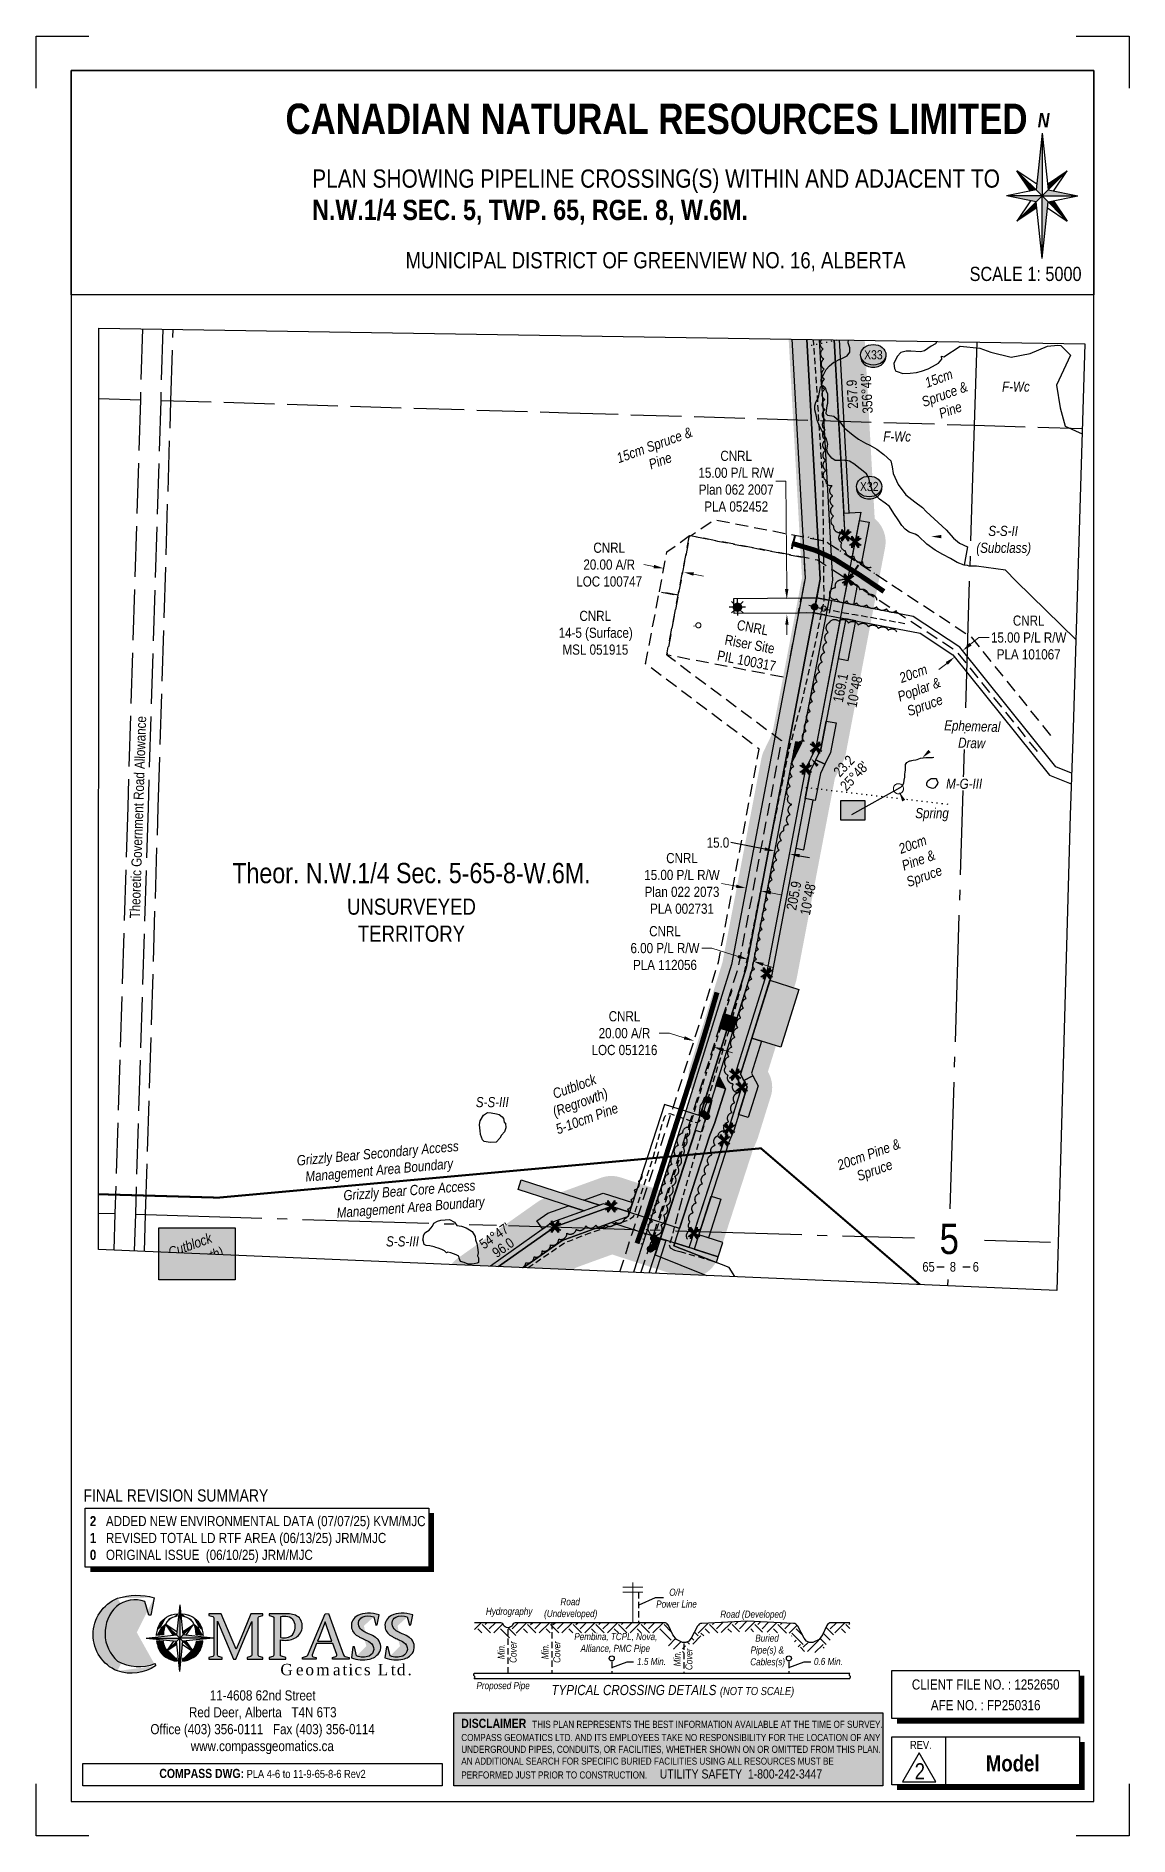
# Paper-space layout 'XING DWG #7' of a CAD drawing. Extents: x -2321 to -1242, y 0 to 1778.
# The model-space entities are those that its viewports show. They can reach past a viewport. Long polylines and large blocks are cut down to what shows.
import ezdxf
from ezdxf.enums import TextEntityAlignment as Align

# ---------------------------------------------------------------- set-up
doc = ezdxf.new("R2010")
doc.units = 0
doc.header["$LTSCALE"] = 5
doc.header["$PDSIZE"] = 5
for name, pattern in [('0', [1, 1, 0]), ('DASHDOT2', [12.7, 6.35, -3.175, 0, -3.175]), ('foc-ACCESSROAD', [3.75, 2.5, -1.25]), ('foc-QUARTERLINE', [33, 25, -3, 2, -3]), ('foc-TIELINE', [1.875, 1.25, -0.625]), ('foc-TOPO', [1, 0.2, -0.8]), ('foc-TOPO-ephemeral', [6.25, 3.125, -0.625, 0.625, -0.625, 0.625, -0.625]), ('foc-UNSURVEYED', [12.5, 10, -2.5]), ('UG_PIPE', [1.875, 1.25, -0.625])]:
    doc.linetypes.add(name, pattern=pattern)
doc.layers.get('Defpoints').update_dxf_attribs({"color": 9})
for name, color, linetype in [('10', 1, 'Continuous'), ('9', 3, 'Continuous'), ('AS-PIPE-UG', 44, 'UG_PIPE'), ('AS-ROADS', 254, 'Continuous'), ('AS-SYMBOL', 7, 'Continuous'), ('AS-UNDERLAY-H', 141, 'Continuous'), ('AS-WILDLIFE', 131, 'DASHDOT2'), ('C-AR', 13, 'foc-ACCESSROAD'), ('C-RW', 13, 'Continuous'), ('C-SYMBOL', 7, 'Continuous'), ('C-WS', 13, 'foc-ACCESSROAD'), ('C-WS-S', 8, 'Continuous'), ('CG-BORDER', 2, 'Continuous'), ('CG-LOGO', 7, 'Continuous'), ('CG-NORTH', 7, 'Continuous'), ('CG-NOTES', 7, 'Continuous'), ('L-BD1', 253, 'Continuous'), ('L-MON', 1, 'Continuous'), ('L-QSEC', 8, 'foc-QUARTERLINE'), ('L-ROAD-T', 7, 'Continuous'), ('L-SECLBL', 7, 'Continuous'), ('L-UNS-T', 3, 'Continuous'), ('L-USEC', 7, 'foc-UNSURVEYED'), ('P-BUFFER-H 30m', 51, 'Continuous'), ('P-CROSSINGS', 250, 'Continuous'), ('P-PROPOSED', 10, 'Continuous'), ('P-PROPOSED-H', 21, 'Continuous'), ('P-TEMP-BLUE', 146, 'Continuous'), ('P-TXT', 4, 'Continuous'), ('P-WORKAREA', 113, 'Continuous'), ('P-WORKAREA-H', 111, 'Continuous'), ('S-1', 1, 'Continuous'), ('S-2', 2, 'Continuous'), ('T-BUSH', 110, '0'), ('T-BUSH-T', 110, 'Continuous'), ('T-DRAW', 143, 'foc-TOPO-ephemeral'), ('T-GENERAL', 48, 'foc-TOPO'), ('T-TIE', 201, 'foc-TIELINE'), ('T-VEGETATION CHANGE', 104, 'foc-TOPO'), ('T-WATER-T', 170, 'Continuous'), ('WETLAND', 143, 'Continuous'), ('WETLAND-T', 146, 'Continuous')]:
    doc.layers.add(name, color=color, linetype=linetype)
for name, color, linetype, lineweight in [('AS-GENERAL', 48, 'Continuous', 18), ('C-AR-T', 13, 'Continuous', 9), ('C-RW-T', 13, 'Continuous', 9), ('C-WS-T', 13, 'Continuous', 9), ('T-TEXT', 48, 'Continuous', 18)]:
    doc.layers.add(name, color=color, linetype=linetype, lineweight=lineweight)
doc.layers.add('AS-PIPE-AG', color=7, linetype='Continuous', true_color=0x7d00fa)
doc.layers.add('P-TEMP-BLUE-H', color=7, linetype='Continuous', true_color=0x99e6ff)
doc.styles.add('100L', font='ARIALN.TTF', dxfattribs={"height": 11})
doc.styles.add('175L', font='ARIALN.TTF', dxfattribs={"height": 20})
doc.styles.add('240', font='ARIALN.TTF', dxfattribs={"height": 30})
doc.styles.add('80', font='ARIALN.TTF', dxfattribs={"height": 10})
doc.styles.add('80CG', font='ARIALN.TTF', dxfattribs={"height": 10})
doc.styles.add('80L', font='ARIALN.TTF', dxfattribs={"height": 10})
doc.styles.add('80LS', font='ARIALNI.TTF', dxfattribs={"height": 10})
doc.styles.add('Crossing', font='ARIALN.TTF', dxfattribs={"height": 10})
doc.styles.add('foc-LtypeFont', font='ARIALN.TTF', dxfattribs={"height": 7.35})
doc.styles.add('MtXpl_Arial_Narrow', font='ARIALNI.TTF')
doc.styles.add('SIMPLEX', font='ARIALN.TTF')
doc.styles.get("Standard").update_dxf_attribs({"font": 'ARIALN.TTF'})
doc.linetypes.add('foc-TOPO-flowdirection-NOLINE', pattern='A,0,[">",foc-LtypeFont,S=0.3,R=0,X=0,Y=-0.945],-20,[">",foc-LtypeFont,S=0.3,R=0,X=0,Y=-0.945],0', length=20)
doc.dimstyles.new('Compass 5 000', dxfattribs={"dimscale": 5, "dimtxt": 9, "dimasz": 2, "dimexe": 0.2, "dimexo": 0.0625, "dimgap": 0.5, "dimtad": 0, "dimtih": 1, "dimtoh": 1, "dimzin": 0, "dimdsep": 46, "dimtxsty": '80CG', "dimcen": 0.1, "dimse1": 1, "dimse2": 1, "dimclrd": 256, "dimclrt": 256, "dimaunit": 1, "dimadec": 4, "dimazin": 0, "dimtfac": 0.06, "dimtofl": 0, "dimtmove": 0, "dimatfit": 1, "dimfxl": 0.2, "dimtolj": 1, "dimtzin": 0, "dimlwd": -1, "dimarcsym": 0})

psp = doc.layouts.new('XING DWG #7')

# ---------------------------------------------------------------- texts
at = {"style": '80L'}
for s, width, gutter_width, insert, char_height, attachment_point in [('\\pi1.50007;{\\fArial Narrow|b1|i0|c0|p34;\\H3.3333x;\\C14;CANADIAN NATURAL RESOURCES LIMITED}\\P\\pi366.2952;\\P\\pi27.86818;{\\H2x;PLAN SHOWING PIPELINE CROSSING(S) WITHIN AND ADJACENT TO\\H0.11111x; \\P\\pi152.74558;\\fArial Narrow|b1|i0|c0|p34;\\H9.9999x;N.W.1/4 SEC. 5, TWP. 65, RGE. 8, W.6M.}\\P\\pi366.2952;\\P\\pi365.97665;{\\H0.22222x; \\P\\pi119.99717;\\H8.0001x;MUNICIPAL DISTRICT OF GREENVIEW NO. 16, ALBERTA}', 732.59, 45, (-2076.3, 1711.2), 9, 1), ('SCALE 1: 5000', 109.905, 50, (-1288.6, 1550), 14, 3)]:
    psp.add_mtext_dynamic_manual_height_columns(s, width=width, gutter_width=gutter_width, heights=[0], dxfattribs=dict(at, insert=insert, char_height=char_height, attachment_point=attachment_point))
at = {"layer": 'CG-NOTES', "attachment_point": 1, "style": '80'}
for s, insert, char_height, width in [('\\pi77.33221;11-4608 62nd Street\\P\\pi56.72171;Red Deer, Alberta   T4N 6T3\\P\\pi18.6726;Office (403) 356-0111   Fax (403) 356-0114\\P\\pi58.50547;www.compassgeomatics.ca', (-2226.9, 143.9), 10, 257.83), ('\\pi73.79423;{\\fArial Narrow|b1|i0|c0|p34;\\H1.125x;\\C14;COMPASS DWG:} PLA 4-6 to 11-9-65-8-6 Rev2', (-2273.2, 66.3), 8, 350.451)]:
    psp.add_mtext(s, dxfattribs=dict(at, insert=insert, char_height=char_height, width=width))
at = {"layer": 'WETLAND-T', "insert": (-1368.5, 1436.7), "char_height": 10.003, "attachment_point": 1, "style": '80L'}
psp.add_mtext_dynamic_manual_height_columns('\\pi1.38061;{\\fArial Narrow|b0|i1|c0|p34;F-Wc}', width=29.728, gutter_width=47.5, heights=[0], dxfattribs=at)

msp = doc.modelspace()

# ---------------------------------------------------------------- texts
at = {"layer": 'AS-WILDLIFE', "char_height": 10, "attachment_point": 5, "style": '240'}
for s, width, insert, rotation in [('{\\fArial Narrow|b0|i1|c0|p34;Grizzly Bear Secondary Access Management Area Boundary}', 160.52974, (359181.146, 6052105.533), 5.194229), ('{\\fArial Narrow|b0|i1|c0|p34;Grizzly Bear Core Access Management Area Boundary}', 147.26917, (359212.256, 6052068.799), 4.398084)]:
    msp.add_mtext_dynamic_manual_height_columns(s, width=width, gutter_width=45, heights=[0], dxfattribs=dict(at, insert=insert, rotation=rotation))
at = {"layer": 'C-SYMBOL', "color": 3, "style": '175L'}
msp.add_text('Theor. N.W.1/4 Sec. 5-65-8-W.6M.', height=19.9933, dxfattribs=at).set_placement((359213.615, 6052376.08), align=Align.BOTTOM_CENTER)
at = {"layer": 'C-WS-T', "insert": (359358.326, 6052651.115), "char_height": 9.99665, "attachment_point": 1, "style": '80L'}
msp.add_mtext_dynamic_manual_height_columns('\\pi21.20592;CNRL\\P\\pi0.66028;14-5 (Surface)\\P\\pi4.49256;MSL 051915', width=72.59955, gutter_width=49.983, heights=[0], dxfattribs=at)
at = {"layer": 'C-WS-T', "insert": (359522.532, 6052645.001), "char_height": 9.99665, "attachment_point": 1, "rotation": 349.200725, "style": '80L'}
msp.add_mtext_dynamic_manual_height_columns('\\pi13.97779;CNRL\\P\\pi4.94261;Riser Site\\P\\pi0.48981;PIL 100317', width=58.14327, gutter_width=49.983, heights=[0], dxfattribs=at)
at = {"layer": 'L-BD1'}
for s, rotation, p in [("356°48'", 93.197532, (359663.194, 6052865.864)), ('257.9', 93.197532, (359648.971, 6052865.069)), ('169.1', 78.918252, (359637.39, 6052574.989)), ("10°48'", 78.918252, (359651.37, 6052572.251)), ('23.2', 46.415887, (359640.737, 6052497.818)), ("25°48'", 46.415887, (359651.056, 6052487.997)), ('205.9', 79.197941, (359591.241, 6052369.738)), ("10°48'", 79.197941, (359605.234, 6052367.068)), ("54°47'", 35.222631, (359295.887, 6052033.78)), ('96.0', 35.222631, (359304.103, 6052022.143)), ("42°30'", 47.493105, (359240.524, 6051988.785)), ('48.7', 47.493105, (359251.025, 6051979.16))]:
    msp.add_text(s, height=9.9966, rotation=rotation, dxfattribs=at).set_placement(p, align=Align.MIDDLE_CENTER)
at = {"layer": 'L-ROAD-T', "style": '80L'}
msp.add_text('Theoretic Government Road Allowance', height=9.99665, rotation=88.197366, dxfattribs=at).set_placement((358943.493, 6052447.204), align=Align.MIDDLE_CENTER)
at = {"layer": 'L-UNS-T', "color": 3, "insert": (359213.615, 6052345.473), "char_height": 15.99464, "attachment_point": 5, "style": '80L'}
msp.add_mtext_dynamic_manual_height_columns('UNSURVEYED TERRITORY', width=126.3714, gutter_width=47.484, heights=[0], dxfattribs=at)
at = {"layer": 'T-BUSH-T', "attachment_point": 2, "rotation": 20, "style": '80LS'}
for s, insert, char_height, width in [('15cm\\PSpruce &\\PPine', (359732.684, 6052885.46), 9.9967, 47.02868), ('15cm Spruce &\\PPine', (359451.852, 6052819.618), 9.99673, 132.66028), ('20cm\\PPine & \\PSpruce', (359706.852, 6052425.117), 9.9967, 36.10456), ('5-10cm Pine', (359385.153, 6052154.326), 9.99673, 132.66028), ('20cm Pine & \\PSpruce', (359663.577, 6052118.942), 9.99673, 132.66028), ('5-10cm Pine', (359005.662, 6051997.641), 9.99673, 132.66028)]:
    msp.add_mtext(s, dxfattribs=dict(at, insert=insert, char_height=char_height, width=width))
at = {"layer": 'T-TEXT', "insert": (359711.24, 6052456.26), "char_height": 9.99341, "attachment_point": 1, "style": '80L'}
msp.add_mtext_dynamic_manual_height_columns('{\\fArial Narrow|b0|i1|c0|p34;Spring}', width=33.28404, gutter_width=49.983, heights=[0], dxfattribs=at)
at = {"layer": 'T-TEXT', "char_height": 9.99673, "width": 66.27205, "attachment_point": 2, "rotation": 20, "style": '80LS'}
for insert in [(359372.772, 6052185.973), (358993.281, 6052029.288)]:
    msp.add_mtext('\\pt9.99673;Cutblock\\P(Regrowth)', dxfattribs=dict(at, insert=insert))
at = {"layer": 'WETLAND-T', "char_height": 10, "attachment_point": 1, "style": '80L'}
for s, width, insert in [('\\pi1.38015;{\\fArial Narrow|b0|i1|c0|p34;F-Wc}', 29.71801, (359678.165, 6052929.063)), ('\\pi1.38015;{\\fArial Narrow|b0|i1|c0|p34;F-Wc}', 29.71801, (359678.165, 6052828.331)), ('\\pi12.40334;{\\fArial Narrow|b0|i1|c0|p34;S-S-II\\P\\pi0.53431;(Subclass)}', 53.55157, (359770.931, 6052735.032)), ('\\pi-1.10621;{\\fArial Narrow|b0|i1|c0|p34;S-S-III}', 29.71801, (359278.298, 6052170.832)), ('\\pi-1.10621;{\\fArial Narrow|b0|i1|c0|p34;S-S-III}', 29.71801, (359189.622, 6052033.268))]:
    msp.add_mtext_dynamic_manual_height_columns(s, width=width, gutter_width=47.516, heights=[0], dxfattribs=dict(at, insert=insert))

# ---------------------------------------------------------------- blocks, each defined once
blk = doc.blocks.new('cg-north')
at = {"linetype": 'Continuous'}
for points in [[(-0.3, 62), (-6.2, 6), (-0.3, 0.1)], [(-25.2, 25), (-11.6, 4.9), (-6.2, 6)], [(24.6, 25), (5, 11.8), (5.6, 6)], [(-0.3, 0.1), (-35.5, 0.1), (-6.2, -5.8)], [(5.6, 6), (-0.3, 0.1), (34.9, 0.1)], [(5.6, -5.8), (-0.3, 0.1), (-0.3, -61.7)], [(-5.6, -11.5), (-6.2, -5.8), (-25.2, -24.8)], [(11, -4.7), (5.6, -5.8), (24.6, -24.8)]]:
    blk.add_hatch(color=14, dxfattribs=at).paths.add_polyline_path(points)
at = {"color": 14, "linetype": 'Continuous'}
for p, q in [((-0.3, 62), (-6.2, 6)), ((-0.3, 62), (-0.3, 0.1)), ((-0.3, 62), (5.6, 6)), ((-0.3, 0.1), (-25.2, 25)), ((-11.6, 4.9), (-25.2, 25)), ((-5.6, 11.8), (-25.2, 25)), ((-0.3, 0.1), (24.6, 25)), ((5, 11.8), (24.6, 25)), ((11, 4.9), (24.6, 25)), ((-6.2, 6), (-35.5, 0.1)), ((-0.3, 0.1), (-35.5, 0.1)), ((-6.2, -5.8), (-35.5, 0.1)), ((-0.3, 0.1), (-25.2, -24.8)), ((-0.3, 0.1), (24.6, -24.8)), ((-0.3, -61.7), (-0.3, 0.1)), ((-0.3, 0.1), (34.9, 0.1)), ((5.6, 6), (34.9, 0.1)), ((5.6, -5.8), (34.9, 0.1)), ((-11.6, -4.7), (-25.2, -24.8)), ((-5.6, -11.5), (-25.2, -24.8)), ((-0.3, -61.7), (-6.2, -5.8)), ((-0.3, -61.7), (5.6, -5.8)), ((5, -11.5), (24.6, -24.8)), ((10.9, -4.5), (11, -4.7)), ((11, -4.7), (24.6, -24.8))]:
    blk.add_line(p, q, dxfattribs=at)
at = {"color": 14, "linetype": 'Continuous', "insert": (-10.2, 82), "char_height": 14, "width": 22.782, "attachment_point": 1, "style": '80CG'}
blk.add_mtext('\\pi5.63238;{\\fArial Narrow|b1|i1|c0|p34;N}', dxfattribs=at)
blk = doc.blocks.new('*U498')
at = {"layer": 'Defpoints'}
for p, q in [((0, 1778), (52.2, 1778)), ((0, 1726.5), (0, 1778)), ((1027.2, 1778), (1079.5, 1778)), ((1079.5, 1778), (1079.5, 1726.5)), ((0, 0), (0, 51.5)), ((1079.5, 51.5), (1079.5, 0)), ((52.2, 0), (0, 0)), ((1079.5, 0), (1027.2, 0))]:
    blk.add_line(p, q, dxfattribs=at)
at = {"layer": 'S-1'}
for p, q in [((0, 1778), (0, 1778)), ((1079.5, 1778), (1079.5, 1778)), ((0, 0), (0, 0)), ((1079.5, 0), (1079.5, 0))]:
    blk.add_line(p, q, dxfattribs=at)
at = {"layer": 'S-2'}
blk.add_lwpolyline([(34.7, 34), (1044.7, 34), (1044.7, 1744), (34.7, 1744)], close=True, dxfattribs=at)
at = {"style": '80', "flags": 1}
blk.add_attdef('PAGENUMBER', (52.2, 51.5), '', height=10, rotation=90, dxfattribs=at)
blk = doc.blocks.new('c_logo')
h = blk.add_hatch(color=256)
edge = h.paths.add_edge_path()
edge.add_arc((-141.8, -18.9), 63, 74.1661, 107.5113, ccw=False)
edge.add_line((-124.6, 41.7), (-127.8, 24.4))
edge.add_line((-127.8, 24.4), (-129.9, 24.3))
edge.add_line((-129.9, 24.3), (-133.7, 38))
edge.add_arc((-143.5, 10.5), 29.1, 70.3832, 129.1598)
edge.add_arc((-136.2, 6.6), 36.9, 134.0613, 228.3206)
edge.add_arc((-139.8, 16.8), 43.2, 241.0325, 291.7344)
edge.add_line((-123.8, -23.3), (-123.3, -25.7))
edge.add_arc((-147.3, 10.4), 43.4, 251.5179, 303.5841, ccw=False)
edge.add_arc((-146.1, 5.2), 38.8, 112.1026, 247.4698, ccw=False)
h = blk.add_hatch(color=256)
edge = h.paths.add_edge_path()
edge.add_arc((-89, 1.8), 33.4, 166.6682, 175.6601, ccw=False)
edge.add_arc((-102.3, 5.6), 19.6, 121.6531, 168.6953, ccw=False)
edge.add_arc((-99.6, 0.9), 25, 95.0736, 121.1383, ccw=False)
edge.add_line((-101.8, 25.8), (-102.1, 23.3))
edge.add_arc((-99.9, 6.4), 17.1, 97.444, 127.0912)
edge.add_arc((-98.7, 8.4), 16.4, 134.7148, 171.0442)
edge.add_arc((-73.8, 3.2), 41.8, 169.3159, 177.5034)
edge.add_line((-115.5, 5), (-122.3, 4.3))
at = {"linetype": 'Continuous'}
for points in [[(-99.4, 34.7), (-102.5, 4.9), (-99.4, 1.7)], [(-99.4, 1.7), (-132.4, 1.7), (-102.5, -1.4)], [(-112.7, 15), (-105.6, 4.5), (-102.5, 4.9)], [(-96.3, 4.9), (-99.4, 1.7), (-66.4, 1.7)], [(-96.3, -1.4), (-99.4, 1.7), (-99.4, -31.3)], [(-86.1, 15), (-96.6, 7.9), (-96.3, 4.9)], [(-102.2, -4.5), (-102.5, -1.4), (-112.7, -11.6)], [(-93.2, -1.1), (-96.3, -1.4), (-86.1, -11.6)]]:
    blk.add_hatch(color=14, dxfattribs=at).paths.add_polyline_path(points)
h = blk.add_hatch(color=256)
edge = h.paths.add_edge_path()
edge.add_arc((-99.1, 0.9), 25, 58.8617, 85.0803, ccw=False)
edge.add_arc((-96.4, 5.6), 19.6, 11.3047, 58.3469, ccw=False)
edge.add_arc((-109.7, 1.8), 33.4, 4.3278, 13.3318, ccw=False)
edge.add_line((-76.4, 4.3), (-83.2, 5))
edge.add_arc((-124.9, 3.2), 41.8, 2.487, 10.6841)
edge.add_arc((-100.1, 8.4), 16.4, 8.9558, 45.2852)
edge.add_arc((-98.8, 6.4), 17.1, 52.9088, 82.7833)
edge.add_line((-96.7, 23.3), (-97, 25.8))
h = blk.add_hatch(color=256)
edge = h.paths.add_edge_path()
edge.add_line((-48.6, 2.5), (-58.3, 25.6))
edge.add_line((-58.3, 25.6), (-70.6, 25.6))
edge.add_line((-70.6, 25.6), (-70.6, 24.2))
edge.add_line((-70.6, 24.2), (-66.8, 23))
edge.add_arc((-67.2, 21.6), 1.5, 0, 72.6157, ccw=False)
edge.add_line((-65.7, 21.6), (-65.7, 2.5))
edge.add_line((-65.7, 2.5), (-65.7, -14.9))
edge.add_arc((-67.2, -14.9), 1.5, -73.424, 0, ccw=False)
edge.add_line((-66.8, -16.3), (-70.5, -17.4))
edge.add_line((-70.5, -17.4), (-70.5, -18.9))
edge.add_line((-70.5, -18.9), (-57.6, -18.9))
edge.add_line((-57.6, -18.9), (-57.6, -17.5))
edge.add_line((-57.6, -17.5), (-61.1, -16.4))
edge.add_arc((-60.6, -15), 1.5, 180, 252.4646, ccw=False)
edge.add_line((-62.1, -15), (-62.1, 2.5))
edge.add_line((-62.1, 2.5), (-62.1, 18.4))
edge.add_line((-62.1, 18.4), (-46.4, -18.9))
edge.add_line((-46.4, -18.9), (-44.1, -18.9))
edge.add_line((-44.1, -18.9), (-35, 2.5))
edge.add_line((-35, 2.5), (-28.3, 18.3))
edge.add_line((-28.3, 18.3), (-28.3, 2.5))
edge.add_line((-28.3, 2.5), (-28.3, -15))
edge.add_arc((-29.8, -15), 1.5, -73.424, 0, ccw=False)
edge.add_line((-29.4, -16.4), (-32.7, -17.4))
edge.add_line((-32.7, -17.4), (-32.7, -18.9))
edge.add_line((-32.7, -18.9), (-17.3, -18.9))
edge.add_line((-17.3, -18.9), (-17.3, -17.5))
edge.add_line((-17.3, -17.5), (-21, -16.3))
edge.add_arc((-20.5, -14.9), 1.5, 180, 252.4646, ccw=False)
edge.add_line((-22, -14.9), (-22, 2.5))
edge.add_line((-22, 2.5), (-22, 21.7))
edge.add_arc((-20.5, 21.7), 1.5, 107.3843, 180, ccw=False)
edge.add_line((-21, 23.1), (-17.4, 24.2))
edge.add_line((-17.4, 24.2), (-17.4, 25.6))
edge.add_line((-17.4, 25.6), (-29.1, 25.6))
edge.add_line((-29.1, 25.6), (-38.8, 2.5))
edge.add_line((-38.8, 2.5), (-43.7, -9.1))
edge.add_line((-43.7, -9.1), (-48.6, 2.5))
h = blk.add_hatch(color=256)
h.paths.add_polyline_path([(7.6, 25.6), (-11.1, 25.6), (-11.1, 24.2), (-7.3, 23, -0.326805), (-6.3, 21.6), (-6.3, -14.9, -0.331803), (-7.4, -16.3), (-11.1, -17.4), (-11.1, -18.9), (5.3, -18.9), (5.3, -17.5), (1, -16.2, -0.327162), (0, -14.7), (0, 0, 0.135693), (12.6, 1, 0.518306), (18.8, 21.8, 0.201798)])
h.paths.add_polyline_path([(0, 22.9, -0.05909), (7.3, 22.8, -0.236459), (13.3, 18.7, -0.297964), (11.9, 5.1, -0.269959), (0.5, 2.5, -0.011455), (0, 2.6)], flags=16)
h = blk.add_hatch(color=256)
h.paths.add_polyline_path([(47.4, 26.1), (44.1, 25.8), (34.4, 2.5), (27.1, -15, -0.225541), (25.7, -16.2), (21.8, -17.4), (21.8, -18.9), (34.7, -18.9), (35.3, -18.9), (35.3, -17.5), (32.4, -16.6, -0.43446), (31.4, -14.6), (35.8, -3.6), (51.8, -3.6), (55.7, -14.5, -0.430441), (54.7, -16.5), (51.5, -17.4), (51.5, -18.9), (67.8, -18.9), (67.8, -17.5), (63.9, -16.3, -0.232291), (62.4, -14.9), (56.1, 2.5)])
h.paths.add_polyline_path([(44.1, 17.7), (49.6, 2.5), (50.9, -1.1), (36.8, -1.1), (38.2, 2.5)], flags=16)
h = blk.add_hatch(color=256)
edge = h.paths.add_edge_path()
edge.add_arc((103.3, 50.8), 54.1, 243.1997, 248.1345)
edge.add_arc((69.9, -30.2), 33.5, 55.7647, 66.7239, ccw=False)
edge.add_arc((84.5, -9), 7.7, -65.6478, 57.1428, ccw=False)
edge.add_arc((81.8, 0.7), 17.7, 248.3428, 289.4425, ccw=False)
edge.add_line((75.3, -15.8), (73.1, -6.7))
edge.add_line((73.1, -6.7), (71.7, -6.9))
edge.add_line((71.7, -6.9), (70.1, -17.8))
edge.add_arc((81.2, 14.2), 33.9, 250.8905, 281.4155)
edge.add_arc((84.6, -3.1), 16.2, 281.7683, 321.9948)
edge.add_arc((87.3, -7), 11.8, 328.8789, 398.35)
edge.add_arc((79.7, -17.6), 24.7, 46.7096, 54.4302)
edge.add_arc((79.7, -17.6), 24.7, 54.4302, 70.3091)
edge.add_arc((139.4, 119.6), 125, 243.6166, 245.7228, ccw=False)
edge.add_arc((89.5, 20.6), 14.2, 223.2297, 246.3738, ccw=False)
edge.add_arc((84.7, 16.1), 7.62, 121.2723, 223.353, ccw=False)
edge.add_arc((86.6, 7.5), 16.2, 69.6826, 111.1397, ccw=False)
edge.add_line((92.2, 22.7), (94.3, 14.7))
edge.add_line((94.3, 14.7), (95.6, 14.9))
edge.add_line((95.6, 14.9), (97.6, 24.9))
edge.add_arc((87.2, -14.4), 40.7, 75.2956, 91.6843)
edge.add_arc((86, 5.6), 20.7, 89.7518, 117.221)
edge.add_arc((80.5, 14.4), 10.4, 112.8657, 186.9967)
edge.add_arc((81.9, 14.2), 11.8, 185.0082, 240.0685)
edge.add_arc((103.3, 50.8), 54.1, 239.829, 243.1997)
h = blk.add_hatch(color=256)
edge = h.paths.add_edge_path()
edge.add_arc((136.5, 50.8), 54.1, 243.1997, 248.1345)
edge.add_arc((103.1, -30.2), 33.5, 55.7647, 66.7239, ccw=False)
edge.add_arc((117.7, -9), 7.7, -65.6478, 57.1428, ccw=False)
edge.add_arc((115, 0.7), 17.7, 248.3428, 289.4425, ccw=False)
edge.add_line((108.5, -15.8), (106.3, -6.7))
edge.add_line((106.3, -6.7), (104.8, -6.9))
edge.add_line((104.8, -6.9), (103.3, -17.8))
edge.add_arc((114.4, 14.2), 33.9, 250.8905, 281.4155)
edge.add_arc((117.8, -3.1), 16.2, 281.7683, 321.9948)
edge.add_arc((120.5, -7), 11.8, 328.8789, 398.35)
edge.add_arc((112.8, -17.6), 24.7, 46.7096, 54.4302)
edge.add_arc((112.8, -17.6), 24.7, 54.4302, 70.3091)
edge.add_arc((172.5, 119.6), 125, 243.6166, 245.7228, ccw=False)
edge.add_arc((122.7, 20.6), 14.2, 223.2297, 246.3738, ccw=False)
edge.add_arc((117.9, 16.1), 7.62, 121.2723, 223.353, ccw=False)
edge.add_arc((119.8, 7.5), 16.2, 69.6826, 111.1397, ccw=False)
edge.add_line((125.4, 22.7), (127.5, 14.7))
edge.add_line((127.5, 14.7), (128.8, 14.9))
edge.add_line((128.8, 14.9), (130.8, 24.9))
edge.add_arc((120.4, -14.4), 40.7, 75.2956, 91.6843)
edge.add_arc((119.2, 5.6), 20.7, 89.7518, 117.221)
edge.add_arc((113.7, 14.4), 10.4, 112.8657, 186.9967)
edge.add_arc((115.1, 14.2), 11.8, 185.0082, 240.0685)
edge.add_arc((136.5, 50.8), 54.1, 239.829, 243.1997)
h = blk.add_hatch(color=256)
edge = h.paths.add_edge_path()
edge.add_arc((-89, 3), 33.4, 186.7164, 193.3318)
edge.add_arc((-102.3, -0.8), 19.6, 191.3047, 238.3469)
edge.add_arc((-99.6, 3.9), 25, 238.8617, 264.5936)
edge.add_line((-102, -21), (-102.2, -18.5))
edge.add_arc((-99.9, -1.6), 17.1, 232.9088, 262.0641, ccw=False)
edge.add_arc((-98.7, -3.6), 16.4, 188.9558, 225.2852, ccw=False)
edge.add_arc((-73.8, 1.6), 41.8, 184.3813, 190.6841, ccw=False)
edge.add_line((-115.5, -1.6), (-122.2, -0.9))
h = blk.add_hatch(color=256)
edge = h.paths.add_edge_path()
edge.add_arc((-124.9, 1.6), 41.8, 349.3159, 355.6284, ccw=False)
edge.add_arc((-100.1, -3.6), 16.4, 314.7148, 351.0442, ccw=False)
edge.add_arc((-98.8, -1.6), 17.1, 277.7082, 307.0912, ccw=False)
edge.add_line((-96.5, -18.5), (-96.8, -21))
edge.add_arc((-99.1, 3.9), 25, 275.2524, 301.1383)
edge.add_arc((-96.4, -0.8), 19.6, 301.6531, 348.6953)
edge.add_arc((-109.7, 3), 33.4, 346.6682, 353.2958)
edge.add_line((-76.6, -0.9), (-83.3, -1.6))
at = {"color": 14, "linetype": 'Continuous'}
for p, q in [((-99.4, 34.7), (-102.5, 4.9)), ((-99.4, 34.7), (-99.4, 1.7)), ((-99.4, 34.7), (-96.3, 4.9)), ((-132.4, 1.7), (-102.5, 4.9)), ((-132.4, 1.7), (-102.5, -1.4)), ((-132.4, 1.7), (-99.4, 1.7)), ((-99.4, 1.7), (-112.7, 15)), ((-105.6, 4.5), (-112.7, 15)), ((-102.2, 7.9), (-112.7, 15)), ((-99.4, 1.7), (-112.7, -11.6)), ((-99.4, 1.7), (-86.1, 15)), ((-66.4, 1.7), (-99.4, 1.7)), ((-99.4, 1.7), (-86.1, -11.6)), ((-99.4, -31.3), (-99.4, 1.7)), ((-96.6, 7.9), (-86.1, 15)), ((-66.4, 1.7), (-96.3, 4.9)), ((-66.4, 1.7), (-96.3, -1.4)), ((-93.2, 4.5), (-86.1, 15)), ((-105.6, -1.1), (-112.7, -11.6)), ((-102.2, -4.5), (-112.7, -11.6)), ((-99.4, -31.3), (-102.5, -1.4)), ((-99.4, -31.3), (-96.3, -1.4)), ((-96.6, -4.5), (-86.1, -11.6)), ((-93.2, -1.1), (-86.1, -11.6))]:
    blk.add_line(p, q, dxfattribs=at)
at = {"flags": 128}
for points in [[(-160.8, 41.1, -0.146532), (-124.6, 41.7), (-127.8, 24.4), (-129.9, 24.3), (-133.7, 38, 0.262236), (-161.9, 33.1, 0.436158), (-160.8, -21, 0.22491), (-123.8, -23.3), (-123.3, -25.7, -0.231173), (-161, -30.7, -0.670499)], [(-122.3, 4.3, -0.039254), (-121.5, 9.5, -0.208192), (-112.6, 22.3, -0.114221), (-101.8, 25.8), (-102.1, 23.3, 0.130087), (-110.2, 20, 0.159858), (-114.8, 10.9, 0.03574), (-115.5, 5)], [(-97, 25.8, -0.114902), (-86.2, 22.3, -0.208192), (-77.2, 9.5, -0.039307), (-76.4, 4.3), (-83.2, 5, 0.035782), (-83.9, 10.9, 0.159858), (-88.5, 20, 0.131095), (-96.7, 23.3)], [(-48.6, 2.5), (-58.3, 25.6), (-70.6, 25.6), (-70.6, 24.2), (-66.8, 23, -0.327892), (-65.7, 21.6), (-65.7, 2.5), (-65.7, -14.9, -0.331803), (-66.8, -16.3), (-70.5, -17.4), (-70.5, -18.9), (-57.6, -18.9), (-57.6, -17.5), (-61.1, -16.4, -0.327162), (-62.1, -15), (-62.1, 2.5), (-62.1, 18.4), (-46.4, -18.9), (-44.1, -18.9), (-35, 2.5), (-28.3, 18.3), (-28.3, 2.5), (-28.3, -15, -0.331803), (-29.4, -16.4), (-32.7, -17.4), (-32.7, -18.9), (-17.3, -18.9), (-17.3, -17.5), (-21, -16.3, -0.327162), (-22, -14.9), (-22, 2.5), (-22, 21.7, -0.327892), (-21, 23.1), (-17.4, 24.2), (-17.4, 25.6), (-29.1, 25.6), (-38.8, 2.5), (-43.7, -9.1)], [(78.9, 2.5, 0.021535), (83.1, 0.5, -0.047855), (88.7, -2.5, -0.593701), (87.7, -16, -0.181278), (75.3, -15.8), (73.1, -6.7), (71.7, -6.9), (70.1, -17.8, 0.133984), (87.9, -19, 0.177346), (97.4, -13.1, 0.312763), (96.6, 0.4, 0.0337), (94, 2.5, 0.069396), (88, 5.6, -0.00919), (83.8, 7.6, -0.10133), (79.2, 10.9, -0.477408), (80.8, 22.6, -0.18289), (92.2, 22.7), (94.3, 14.7), (95.6, 14.9), (97.6, 24.9, 0.071631), (86.1, 26.3, 0.120434), (76.5, 24, 0.335231), (70.2, 13.1, 0.244978), (76.1, 4, 0.014709)], [(112.1, 2.5, 0.021535), (116.3, 0.5, -0.047855), (121.9, -2.5, -0.593701), (120.9, -16, -0.181278), (108.5, -15.8), (106.3, -6.7), (104.8, -6.9), (103.3, -17.8, 0.133984), (121.1, -19, 0.177346), (130.6, -13.1, 0.312763), (129.8, 0.4, 0.0337), (127.2, 2.5, 0.069396), (121.2, 5.6, -0.00919), (117, 7.6, -0.10133), (112.4, 10.9, -0.477408), (113.9, 22.6, -0.18289), (125.4, 22.7), (127.5, 14.7), (128.8, 14.9), (130.8, 24.9, 0.071631), (119.2, 26.3, 0.120434), (109.7, 24, 0.335231), (103.4, 13.1, 0.244978), (109.3, 4, 0.014709)], [(-122.2, -0.9, 0.028873), (-121.5, -4.7, 0.208192), (-112.6, -17.5, 0.11275), (-102, -21), (-102.2, -18.5, -0.127905), (-110.2, -15.2, -0.159858), (-114.8, -6.1, -0.027508), (-115.5, -1.6)], [(-83.3, -1.6, -0.02755), (-83.9, -6.1, -0.159858), (-88.5, -15.2, -0.128915), (-96.5, -18.5), (-96.8, -21, 0.113431), (-86.2, -17.5, 0.208192), (-77.2, -4.7, 0.028926), (-76.6, -0.9)]]:
    blk.add_lwpolyline(points, format="xyb", close=True, dxfattribs=at)
for points in [[(-11.1, -18.9), (5.3, -18.9), (5.3, -17.5), (1, -16.2, -0.327162), (0, -14.7), (0, 0, 0.135693), (12.6, 1, 0.518306), (18.8, 21.8, 0.201798), (7.6, 25.6), (-11.1, 25.6), (-11.1, 24.2), (-7.3, 23, -0.326805), (-6.3, 21.6), (-6.3, -14.9, -0.331803), (-7.4, -16.3), (-11.1, -17.4), (-11.1, -18.9), (1.8, -18.9)], [(0.5, 2.5, 0.269959), (11.9, 5.1, 0.297964), (13.3, 18.7, 0.236459), (7.3, 22.8, 0.05909), (0, 22.9), (0, 2.6, 0.011455), (0.5, 2.5, 0.011455)], [(34.7, -18.9), (21.8, -18.9), (21.8, -17.4), (25.7, -16.2, 0.225541), (27.1, -15), (34.4, 2.5), (44.1, 25.8), (47.4, 26.1), (56.1, 2.5), (62.4, -14.9, 0.232291), (63.9, -16.3), (67.8, -17.5), (67.8, -18.9), (51.5, -18.9), (51.5, -17.4), (54.7, -16.5, 0.430441), (55.7, -14.5), (51.8, -3.6), (35.8, -3.6), (31.4, -14.6, 0.43446), (32.4, -16.6), (35.3, -17.5), (35.3, -18.9), (21.8, -18.9)]]:
    blk.add_lwpolyline(points, format="xyb", dxfattribs=at)
blk.add_lwpolyline([(50.9, -1.1), (49.6, 2.5), (44.1, 17.7), (38.2, 2.5), (36.8, -1.1)], close=True, dxfattribs=at)
at = {"insert": (0, -23.7), "char_height": 11.25, "width": 132.416, "attachment_point": 1, "style": '80CG'}
blk.add_mtext('{\\fBook Antiqua|b0|i0|c0|p18;\\T1.25;Geomatics Ltd.}', dxfattribs=at)
blk = doc.blocks.new('*U499')
at = {"layer": 'CG-NOTES'}
h = blk.add_hatch(dxfattribs=at)
h.set_pattern_fill('EARTH', color=256, scale=2.5, angle=45)
h.set_pattern_definition([(45, (-342.701, 88.198), (2e-15, 22.45064), [15.875, -15.875]), (45, (-346.91, 92.408), (2e-15, 22.45064), [15.875, -15.875]), (45, (-351.12, 96.617), (2e-15, 22.45064), [15.875, -15.875]), (135, (-351.12, 99.424), (-22.45064, 2e-15), [15.875, -15.875]), (135, (-346.91, 103.633), (-22.45064, 2e-15), [15.875, -15.875]), (135, (-342.701, 107.843), (-22.45064, 2e-15), [15.875, -15.875])])
edge = h.paths.add_edge_path()
edge.add_line((15.1, 1.3), (15.1, 3.7))
edge.add_line((15.1, 3.7), (22.6, 3.7))
edge.add_line((22.6, 3.7), (22.6, -1.3))
edge.add_line((22.6, -1.3), (25.5, -1.3))
edge.add_line((25.5, -1.3), (25.5, 7.1))
edge.add_line((25.5, 7.1), (34.7, 7.1))
edge.add_line((34.7, 7.1), (34.7, 1.6))
edge.add_line((34.7, 1.6), (35.1, 1.8))
edge.add_line((35.1, 1.8), (39.6, 7.4))
edge.add_line((39.6, 7.4), (45, 17.7))
edge.add_line((45, 17.7), (87, 19.7))
edge.add_line((87, 19.7), (129, 17.7))
edge.add_line((129, 17.7), (134.5, 7.4))
edge.add_line((134.5, 7.4), (139, 1.8))
edge.add_line((139, 1.8), (146, -1.3))
edge.add_line((146, -1.3), (153.7, -1.3))
edge.add_line((153.7, -1.3), (164.1, 3.9))
edge.add_line((164.1, 3.9), (169.5, 11.1))
edge.add_line((169.5, 11.1), (172.9, 18.3))
edge.add_line((172.9, 18.3), (188, 18.3))
edge.add_line((188, 18.3), (188, 28.3))
edge.add_line((188, 28.3), (169.7, 28.3))
edge.add_arc((169.7, 23.3), 5, 90, 154.7868)
edge.add_line((165.2, 25.5), (160.9, 16.3))
edge.add_line((160.9, 16.3), (157.5, 11.8))
edge.add_line((157.5, 11.8), (151.3, 8.7))
edge.add_line((151.3, 8.7), (148.2, 8.7))
edge.add_line((148.2, 8.7), (145.3, 10))
edge.add_line((145.3, 10), (142.9, 12.9))
edge.add_line((142.9, 12.9), (136.5, 24.9))
edge.add_arc((132.1, 22.6), 5, 27.9925, 87.3009)
edge.add_line((132.3, 27.6), (87, 29.7))
edge.add_line((87, 29.7), (41.7, 27.6))
edge.add_arc((42, 22.6), 5, 92.6991, 152.0075)
edge.add_line((37.6, 24.9), (31.2, 12.9))
edge.add_line((31.2, 12.9), (28.8, 10))
edge.add_line((28.8, 10), (25.9, 8.7))
edge.add_line((25.9, 8.7), (22.7, 8.7))
edge.add_line((22.7, 8.7), (16.6, 11.8))
edge.add_line((16.6, 11.8), (13.2, 16.3))
edge.add_line((13.2, 16.3), (8.9, 25.5))
edge.add_arc((4.4, 23.3), 5, 25.2132, 90)
edge.add_line((4.4, 28.3), (-141.6, 28.3))
edge.add_arc((-141.6, 24.3), 4, 90, 153.6122)
edge.add_arc((-149.7, 28.3), 5, 206.3878, 333.6122, ccw=False)
edge.add_arc((-157.8, 24.3), 4, 26.3878, 90)
edge.add_line((-157.8, 28.3), (-182.8, 28.3))
edge.add_line((-182.8, 28.3), (-182.8, 18.3))
edge.add_line((-182.8, 18.3), (-160.9, 18.3))
edge.add_arc((-149.7, 28.3), 15, 221.8103, 318.1897)
edge.add_line((-138.5, 18.3), (1.2, 18.3))
edge.add_line((1.2, 18.3), (4.6, 11.1))
edge.add_line((4.6, 11.1), (10, 3.9))
edge.add_line((10, 3.9), (15.1, 1.3))
at = {"flags": 128}
for points in [[(-183, -26.7, 0.098196), (-182.5, -25.8, 0.115025), (-182.5, -25, 0.189102), (-183, -24.2, -0.189102), (-183.5, -23.3, -0.115025), (-183.4, -22.5, -0.098196), (-183, -21.7)], [(188, -26.7, 0.098196), (188.4, -25.8, 0.115025), (188.5, -25, 0.189102), (188, -24.2, -0.189102), (187.5, -23.3, -0.115025), (187.5, -22.5, -0.098196), (188, -21.7)]]:
    blk.add_lwpolyline(points, format="xyb", dxfattribs=at)
at = {"layer": 'CG-NOTES', "const_width": 1, "flags": 128}
for points in [[(-36.3, 63.3), (-16.3, 63.3)], [(-36.3, 58.3), (-16.3, 58.3)], [(-26.3, 28.3), (-26.3, 68.3)]]:
    blk.add_lwpolyline(points, dxfattribs=at)
at = {"layer": 'CG-NOTES', "flags": 128}
for points in [[(-20.2, 46.1), (-3.9, 53.2), (4, 53.2)], [(-47.2, -16), (-32.1, -10.3), (-25.7, -10.3)], [(127.8, -16), (143, -10.3), (149.3, -10.3)], [(-183, -21.7), (188, -21.7)], [(-183, -26.7), (188, -26.7)]]:
    blk.add_lwpolyline(points, dxfattribs=at)
blk.add_lwpolyline([(188, 28.3), (169.7, 28.3, 0.290464), (165.2, 25.5), (160.9, 16.3), (157.5, 11.8), (151.3, 8.7), (148.2, 8.7), (145.3, 10), (142.9, 12.9), (136.5, 24.9, 0.264717), (132.3, 27.6), (87, 29.7), (41.7, 27.6, 0.264717), (37.6, 24.9), (31.2, 12.9), (28.8, 10), (25.9, 8.7), (22.7, 8.7), (16.6, 11.8), (13.2, 16.3), (8.9, 25.5, 0.290464), (4.4, 28.3), (-141.6, 28.3, 0.284915), (-145.2, 26.1, -0.620174), (-154.2, 26.1, 0.284915), (-157.8, 28.3), (-182.8, 28.3)], format="xyb", dxfattribs=at)
at = {"layer": 'CG-NOTES'}
for centre in [(-47.2, -7), (127.8, -7)]:
    blk.add_circle(centre, 2.5, dxfattribs=at)
at = {"layer": 'T-TIE'}
for p, q in [((-20.8, 58.3), (-20.8, 28.3)), ((-149.8, 22), (-149.8, -21.7)), ((-106.5, 28.3), (-106.5, -21.7)), ((23.9, 7.9), (23.9, -21.7)), ((-47.2, -10.3), (-47.2, -21.7)), ((127.8, -10.3), (127.8, -21.7))]:
    blk.add_line(p, q, dxfattribs=at)
at = {"layer": 'CG-NOTES', "attachment_point": 1}
for s, width, gutter_width, insert, char_height, style in [('\\pi13.10151;{\\fArial Narrow|b0|i1|c0|p34;O/H\\P\\pi0.2069;Power Line}', 39.983, 47.5, (-3.5, 61.9), 7, '80'), ('\\pi0.20212;{\\fArial Narrow|b0|i1|c0|p34;Hydrography}', 46.463, 47.5, (-171.7, 43), 7, '80'), ('\\pi16.53943;{\\fArial Narrow|b0|i1|c0|p34;Road\\P\\pi0.37402;(Undeveloped)}', 52.202, 47.5, (-114.4, 52.5), 7, '80'), ('\\pi8.6212;{\\fArial Narrow|b0|i1|c0|p34;Road (Developed)}', 81.474, 47.5, (51.4, 40.2), 7, '80'), ('\\pi0.21167;{\\fArial Narrow|b0|i1|c0|p34;Pembina, TCPL, Nova,\\P\\pi6.41426;Alliance, PMC Pipe}', 81.267, 47.5, (-84.4, 18.1), 7, '80'), ('\\pi8.69336;{\\fArial Narrow|b0|i1|c0|p34;Buried \\P\\pi4.02351;Pipe(s) &\\P\\pi3.71553;Cables(s)}', 40.55, 47.5, (85.9, 16.5), 7, '80'), ('\\pi0.62947;{\\fArial Narrow|b0|i1|c0|p34;1.5 Min.}', 27.803, 47.5, (-22.8, -6.5), 7, '80'), ('\\pi0.31911;{\\fArial Narrow|b0|i1|c0|p34;0.6 Min.}', 27.803, 47.5, (152.2, -6.5), 7, '80'), ('\\pi0.2069;{\\fArial Narrow|b0|i1|c0|p34;Proposed Pipe}', 52.475, 47.5, (-181, -30.3), 7, '80'), ('\\pi1.95061;{\\fArial Narrow|b0|i1|c0|p34;\\H0.90909x;TYPICAL CROSSING DETAILS\\H1.1x; \\H0.72727x;(NOT TO SCALE)}', 241.785, 55, (-108.7, -33.2), 11, '100L')]:
    blk.add_mtext_dynamic_manual_height_columns(s, width=width, gutter_width=gutter_width, heights=[0], dxfattribs=dict(at, insert=insert, char_height=char_height, style=style))
at = {"layer": 'CG-NOTES', "char_height": 7, "attachment_point": 1, "rotation": 90, "style": '80'}
for insert in [(-159.9, -11.8), (-116.6, -11.8), (13.8, -18.9)]:
    blk.add_mtext_dynamic_manual_height_columns('\\pi4.07695;{\\fArial Narrow|b0|i1|c0|p34;Min.\\P\\pi0.39789;Cover}', width=22.154, gutter_width=47.5, heights=[0], dxfattribs=dict(at, insert=insert))
blk = doc.blocks.new('FileNumbers')
at = {"layer": 'CG-NOTES', "flags": 128}
blk.add_lwpolyline([(0, -47.4), (0, 0), (185.1, 0), (185.1, -47.4)], close=True, dxfattribs=at)
at = {"layer": 'CG-NOTES', "const_width": 5, "flags": 128}
blk.add_lwpolyline([(187.6, -5), (187.6, -49.9), (5, -49.9)], dxfattribs=at)
at = {"layer": 'CG-NOTES', "char_height": 10, "attachment_point": 5, "style": '80'}
for s, width, insert in [('CLIENT FILE NO. : 1252650', 184.776, (92.7, -13.9)), ('AFE NO. : FP250316', 184.866, (92.7, -34.3))]:
    blk.add_mtext_dynamic_manual_height_columns(s, width=width, gutter_width=45, heights=[0], dxfattribs=dict(at, insert=insert))
blk = doc.blocks.new('*U232')
at = {"layer": 'CG-NOTES'}
for p, q in [((-339.4, 0), (0, 0)), ((-339.4, -22.4), (-339.4, 0)), ((0, 0), (0, -22.4)), ((-339.4, -58.2), (-339.4, -22.4)), ((0, -22.4), (0, -58.2)), ((0, -58.2), (-339.4, -58.2))]:
    blk.add_line(p, q, dxfattribs=at)
at = {"layer": 'CG-NOTES', "const_width": 5, "flags": 128}
for points in [[(2.5, -22.5), (2.5, -5)], [(2.5, -22.5), (2.5, -60.7), (-334.4, -60.7)]]:
    blk.add_lwpolyline(points, dxfattribs=at)
at = {"insert": (-341.1, 18.5), "char_height": 12, "attachment_point": 1, "style": '80L'}
blk.add_mtext_dynamic_manual_height_columns('{\\C14;FINAL REVISION SUMMARY}', width=182.551, gutter_width=45, heights=[0], dxfattribs=at)
blk = doc.blocks.new('*U722')
at = {"layer": 'CG-NOTES'}
blk.add_blockref('*U232', (339.4, 58.2), dxfattribs=at)
at = {"layer": 'CG-NOTES', "insert": (4.6, 4), "char_height": 10, "attachment_point": 7, "style": '80'}
blk.add_mtext_dynamic_manual_height_columns('{\\fArial Narrow|b1|i0|c0|p34;\\C14;2   }ADDED NEW ENVIRONMENTAL DATA (07/07/25) KVM/MJC {\\fArial Narrow|b1|i0|c0|p34;\\C14;\\P1   }REVISED TOTAL LD RTF AREA{\\fArial Narrow|b1|i0|c0|p34;\\C14; }(06/13/25) JRM/MJC{\\fArial Narrow|b1|i0|c0|p34;\\C14; \\P0}   ORIGINAL ISSUE  (06/10/25) JRM/MJC ', width=331.161, gutter_width=45, heights=[0], dxfattribs=at)
blk = doc.blocks.new('blk_rev_page')
blk.add_line((-56.6, 26), (-56.6, -21.3))
at = {"color": 5, "flags": 128}
blk.add_lwpolyline([(-82.4, 10.1), (-98.9, -18.5), (-65.9, -18.5)], close=True, dxfattribs=at)
at = {"layer": 'CG-NOTES', "flags": 128}
blk.add_lwpolyline([(-109.5, -21.3), (-109.5, 26), (75.9, 26), (75.9, -21.3)], close=True, dxfattribs=at)
at = {"layer": 'CG-NOTES', "const_width": 5, "flags": 128}
blk.add_lwpolyline([(78.4, 21), (78.4, -23.8), (-104.5, -23.8)], dxfattribs=at)
at = {"attachment_point": 1}
for s, width, insert, char_height, style in [('\\pi4.196;REV.', 28.288, (-95.7, 22), 8, '80L'), ('\\pi8.09191;{\\C14;2}', 24.893, (-95, 0), 16, '80')]:
    blk.add_mtext_dynamic_manual_height_columns(s, width=width, gutter_width=45, heights=[0], dxfattribs=dict(at, insert=insert, char_height=char_height, style=style))
at = {"layer": 'CG-NOTES', "linetype": 'Continuous', "insert": (9.9, -0.2), "char_height": 16, "attachment_point": 5, "style": '80CG'}
blk.add_mtext('{\\fArial Narrow|b1|i0|c0|p34;\\C14;Model}', dxfattribs=at)
blk = doc.blocks.new('DISCLAIMER2021')
at = {"layer": 'CG-NOTES'}
h = blk.add_hatch(color=254, dxfattribs=at)
h.dxf.hatch_style = 1
h.paths.add_polyline_path([(0, 0), (423.6, 0), (423.6, -72), (0, -72)])
blk.add_lwpolyline([(0, 0), (423.6, 0), (423.6, -72), (0, -72)], close=True, dxfattribs=at)
at = {"layer": 'CG-NOTES', "insert": (7.4, -5.7), "char_height": 7, "attachment_point": 1, "style": '80L'}
blk.add_mtext_dynamic_manual_height_columns('{\\fArial Narrow|b1|i0|c0|p34;\\H1.2857x;\\C7;DISCLAIMER\\fArial Narrow|b0|i0|c0|p34;\\H0.43212x;\\C256;    \\H1.7999x;\\C0;THIS PLAN REPRESENTS THE BEST INFORMATION AVAILABLE AT THE TIME OF SURVEY. COMPASS GEOMATICS LTD. AND ITS EMPLOYEES TAKE NO RESPONSIBILITY FOR THE LOCATION OF ANY UNDERGROUND PIPES, CONDUITS, OR FACILITIES, WHETHER SHOWN ON OR OMITTED FROM THIS PLAN. AN ADDITIONAL SEARCH FOR SPECIFIC BURIED FACILITIES USING ALL RESOURCES MUST BE PERFORMED JUST PRIOR TO CONSTRUCTION.\\fBook Antiqua|b0|i0|c0|p18;^I\\fArial Narrow|b0|i0|c0|p34;\\H1.2857x;\\C240;UTILITY SAFETY  1-800-242-3447}', width=417.848, gutter_width=45, heights=[0], dxfattribs=at)
blk = doc.blocks.new('xing2')
h = blk.add_hatch(color=50)
h.dxf.hatch_style = 1
edge = h.paths.add_edge_path()
edge.add_ellipse((0, 0), major_axis=(-12.5, 0), ratio=0.816297, start_angle=0, end_angle=360)
h = blk.add_hatch(color=250)
h.dxf.hatch_style = 1
edge = h.paths.add_edge_path()
edge.add_ellipse((0, -2), major_axis=(-12.5, 0), ratio=0.816297, start_angle=0, end_angle=180)
edge.add_line((12.5, -2), (12.5, 0))
edge.add_ellipse((0, 0), major_axis=(-12.5, 0), ratio=0.816297, start_angle=0, end_angle=180, ccw=False)
edge.add_line((-12.5, 0), (-12.5, -2))
at = {"color": 250}
blk.add_ellipse((0, 0), major_axis=(-12.5, 0), ratio=0.816297, dxfattribs=at)
blk.add_ellipse((0, -2), major_axis=(-12.5, 0), ratio=0.816297, start_param=0, end_param=3.141593, dxfattribs=at)
at = {"color": 250, "style": 'Crossing'}
blk.add_attdef('CROSSING', text='', height=9, dxfattribs=at).set_placement((0.1, 0), align=Align.MIDDLE_CENTER)
at = {"color": 250, "style": 'Crossing', "flags": 1}
for tag, p in [('OWNER', (0.1, -12.5)), ('DESCRIPTION', (0.1, -25.8)), ('LOCATION', (0.1, -39.3)), ('DWG_REF', (0.1, -52.8))]:
    blk.add_attdef(tag, text='', height=9, dxfattribs=at).set_placement(p, align=Align.MIDDLE_CENTER)
blk = doc.blocks.new('L-SECLBL')
at = {"layer": '9', "color": 7}
for p, q in [((-5.1, -27.8), (-12.3, -27.8)), ((20.7, -27.8), (13.5, -27.8))]:
    blk.add_line(p, q, dxfattribs=at)
at = {"layer": '10', "color": 2, "style": 'SIMPLEX'}
blk.add_attdef('SEC', text='', height=30, dxfattribs=at).set_placement((0, 0), align=Align.MIDDLE)
at = {"layer": '10', "color": 5, "style": '80L'}
blk.add_attdef('TWP', text='', height=9.5, dxfattribs=at).set_placement((-14.4, -27.4), align=Align.MIDDLE_RIGHT)
blk.add_attdef('RGE', text='', height=9.5, dxfattribs=at).set_placement((3.6, -27.4), align=Align.MIDDLE_CENTER)
blk.add_attdef('MER', text='', height=9.5, dxfattribs=at).set_placement((23.2, -27.4), align=Align.MIDDLE_LEFT)
blk = doc.blocks.new('*D400')
at = {"layer": 'C-RW-T', "transparency": 16777216}
for p, q in [((359534.2, 6052379.1), (359519.9, 6052381.8)), ((359568.6, 6052372.5), (359578.4, 6052370.7))]:
    blk.add_line(p, q, dxfattribs=at)
for points in [[(359534.5, 6052380.7), (359533.9, 6052377.5), (359544, 6052377.2)], [(359568.9, 6052374.2), (359568.3, 6052370.9), (359558.7, 6052374.4)]]:
    blk.add_solid(points, dxfattribs=at)
at = {"layer": 'Defpoints', "color": 0, "transparency": 16777216}
for p in [(359548.7, 6052402), (359563.5, 6052399.2), (359558.7, 6052374.4)]:
    blk.add_point(p, dxfattribs=at)
at = {"layer": 'C-RW-T', "transparency": 16777216, "insert": (359480.8, 6052381.8), "char_height": 10, "attachment_point": 5, "style": '80CG'}
blk.add_mtext('\\A1;CNRL\\P15.00 P/L R/W\\PPlan 022 2073\\PPLA 002731', dxfattribs=at)
blk = doc.blocks.new('*D411')
at = {"layer": 'C-RW-T', "transparency": 16777216}
for p, q in [((359583.4, 6052779.1), (359573.4, 6052779.1)), ((359584.2, 6052672.5), (359583.4, 6052779.1)), ((359584.4, 6052637.5), (359584.5, 6052627.5))]:
    blk.add_line(p, q, dxfattribs=at)
for points in [[(359585.9, 6052672.5), (359582.5, 6052672.5), (359584.3, 6052662.5)], [(359586.1, 6052637.5), (359582.8, 6052637.5), (359584.4, 6052647.5)]]:
    blk.add_solid(points, dxfattribs=at)
at = {"layer": 'Defpoints', "color": 0, "transparency": 16777216}
for p in [(359553.2, 6052662.3), (359553.3, 6052647.3), (359584.4, 6052647.5)]:
    blk.add_point(p, dxfattribs=at)
at = {"layer": 'C-RW-T', "transparency": 16777216, "insert": (359534.3, 6052779.1), "char_height": 10, "attachment_point": 5, "style": '80CG'}
blk.add_mtext('\\A1;CNRL\\P15.00 P/L R/W\\PPlan 062 2007\\PPLA 052452', dxfattribs=at)
blk = doc.blocks.new('*D412')
at = {"layer": 'C-AR-T', "transparency": 16777216}
for p, q in [((359453, 6052694.8), (359443.2, 6052696.7)), ((359492.3, 6052687.3), (359502.1, 6052685.4))]:
    blk.add_line(p, q, dxfattribs=at)
for points in [[(359453.3, 6052696.5), (359452.7, 6052693.2), (359462.8, 6052693)], [(359492.6, 6052689), (359492, 6052685.7), (359482.5, 6052689.2)]]:
    blk.add_solid(points, dxfattribs=at)
at = {"layer": 'Defpoints', "color": 0, "transparency": 16777216}
for p in [(359462.1, 6052688.8), (359462.8, 6052693), (359481.7, 6052685.1)]:
    blk.add_point(p, dxfattribs=at)
at = {"layer": 'C-AR-T', "transparency": 16777216, "insert": (359408.9, 6052696.7), "char_height": 10, "attachment_point": 5, "style": '80CG'}
blk.add_mtext('\\A1;CNRL\\P20.00 A/R\\PLOC 100747', dxfattribs=at)
blk = doc.blocks.new('*D417')
at = {"layer": 'C-RW-T', "transparency": 16777216}
for p, q in [((359510.3, 6052317.9), (359500.3, 6052317.9)), ((359536.2, 6052309.7), (359510.3, 6052317.9)), ((359561, 6052301.8), (359570.5, 6052298.8))]:
    blk.add_line(p, q, dxfattribs=at)
for points in [[(359536.7, 6052311.3), (359535.7, 6052308.1), (359545.8, 6052306.7)], [(359561.5, 6052303.4), (359560.5, 6052300.2), (359551.5, 6052304.8)]]:
    blk.add_solid(points, dxfattribs=at)
at = {"layer": 'Defpoints', "color": 0, "transparency": 16777216}
for p in [(359551.5, 6052304.8), (359537.6, 6052280.7), (359543.3, 6052278.9)]:
    blk.add_point(p, dxfattribs=at)
at = {"layer": 'C-RW-T', "transparency": 16777216, "insert": (359464, 6052317.9), "char_height": 10, "attachment_point": 5, "style": '80CG'}
blk.add_mtext('\\A1;CNRL\\P6.00 P/L R/W\\PPLA 112056', dxfattribs=at)
blk = doc.blocks.new('*D432')
at = {"layer": 'C-AR-T', "transparency": 16777216}
for p, q in [((359468.3, 6052233.9), (359458.3, 6052233.9)), ((359483.1, 6052229.3), (359468.3, 6052233.9)), ((359521.2, 6052217.4), (359530.8, 6052214.4))]:
    blk.add_line(p, q, dxfattribs=at)
for points in [[(359483.6, 6052230.9), (359482.6, 6052227.7), (359492.6, 6052226.3)], [(359521.7, 6052219), (359520.7, 6052215.8), (359511.7, 6052220.4)]]:
    blk.add_solid(points, dxfattribs=at)
at = {"layer": 'Defpoints', "color": 0, "transparency": 16777216}
for p in [(359498.8, 6052246.1), (359492.6, 6052226.3), (359517.9, 6052240.1)]:
    blk.add_point(p, dxfattribs=at)
at = {"layer": 'C-AR-T', "transparency": 16777216, "insert": (359424, 6052233.9), "char_height": 10, "attachment_point": 5, "style": '80CG'}
blk.add_mtext('\\A1;CNRL\\P20.00 A/R\\PLOC 051216', dxfattribs=at)
blk = doc.blocks.new('GAS')
h = blk.add_hatch(color=255)
h.dxf.hatch_style = 1
edge = h.paths.add_edge_path()
edge.add_arc((0, 0), 0.9, 0, 360)
for p, q in [((-0.81, 0), (-1.62, 0)), ((-0.57, 0.57), (-1.14, 1.14)), ((0, 0.81), (0, 1.62)), ((0.57, 0.57), (1.14, 1.14)), ((1.62, 0), (0.81, 0)), ((-0.57, -0.57), (-1.14, -1.14)), ((0, -0.81), (0, -1.62)), ((1.14, -1.14), (0.57, -0.57))]:
    blk.add_line(p, q)
blk.add_circle((0, 0), 0.8)
blk = doc.blocks.new('*D471')
at = {"layer": 'Defpoints', "color": 0, "transparency": 16777216}
for p in [(359615.1, 6052938.9), (359615.1, 6052938.5), (359630.1, 6052939.7)]:
    blk.add_point(p, dxfattribs=at)
at = {"layer": 'P-TXT', "transparency": 16777216}
for p, q in [((359605.1, 6052937.9), (359576.2, 6052936.3)), ((359640.1, 6052939.9), (359650.1, 6052940.4))]:
    blk.add_line(p, q, dxfattribs=at)
for points in [[(359605, 6052939.6), (359605.2, 6052936.3), (359615.1, 6052938.5)], [(359640, 6052941.5), (359640.2, 6052938.2), (359630.1, 6052939.3)]]:
    blk.add_solid(points, dxfattribs=at)
at = {"layer": 'P-TXT', "transparency": 16777216, "insert": (359563.5, 6052936.3), "char_height": 10, "attachment_point": 5, "style": '80CG'}
blk.add_mtext('\\A1;15.0', dxfattribs=at)
blk = doc.blocks.new('*D472')
at = {"layer": 'Defpoints', "color": 0, "transparency": 16777216}
for p in [(359581.6, 6052462.6), (359596.3, 6052459.8), (359572.3, 6052413.9)]:
    blk.add_point(p, dxfattribs=at)
at = {"layer": 'P-TXT', "transparency": 16777216}
for p, q in [((359562.5, 6052415.7), (359529.1, 6052422.1)), ((359596.9, 6052409.2), (359606.7, 6052407.3))]:
    blk.add_line(p, q, dxfattribs=at)
for points in [[(359562.8, 6052417.4), (359562.2, 6052414.1), (359572.3, 6052413.9)], [(359597.2, 6052410.8), (359596.6, 6052407.5), (359587, 6052411)]]:
    blk.add_solid(points, dxfattribs=at)
at = {"layer": 'P-TXT', "transparency": 16777216, "insert": (359516.3, 6052422.1), "char_height": 10, "attachment_point": 5, "style": '80CG'}
blk.add_mtext('\\A1;15.0', dxfattribs=at)
blk = doc.blocks.new('*D491')
at = {"layer": 'C-AR-T', "transparency": 16777216}
for p, q in [((359408.9, 6051985), (359406.4, 6051994.7)), ((359421.5, 6051936.1), (359425.4, 6051921)), ((359425.4, 6051921), (359435.4, 6051921))]:
    blk.add_line(p, q, dxfattribs=at)
for points in [[(359410.5, 6051985.4), (359407.3, 6051984.6), (359411.4, 6051975.3)], [(359423.1, 6051936.5), (359419.9, 6051935.7), (359419, 6051945.8)]]:
    blk.add_solid(points, dxfattribs=at)
at = {"layer": 'Defpoints', "color": 0, "transparency": 16777216}
for p in [(359408.4, 6051974.5), (359416, 6051945), (359419, 6051945.8)]:
    blk.add_point(p, dxfattribs=at)
at = {"layer": 'C-AR-T', "transparency": 16777216, "insert": (359469.7, 6051921), "char_height": 10, "attachment_point": 5, "style": '80CG'}
blk.add_mtext('\\A1;CNRL\\P30.48 A/R\\PLOC 790602', dxfattribs=at)
blk = doc.blocks.new('*D492')
at = {"layer": 'C-RW-T', "transparency": 16777216}
for p, q in [((359337.6, 6051973.8), (359335.1, 6051983.5)), ((359344.8, 6051944.9), (359361.5, 6051877.9)), ((359361.5, 6051877.9), (359371.5, 6051877.9))]:
    blk.add_line(p, q, dxfattribs=at)
for points in [[(359339.2, 6051974.2), (359335.9, 6051973.4), (359340, 6051964.1)], [(359346.4, 6051945.3), (359343.2, 6051944.5), (359342.4, 6051954.6)]]:
    blk.add_solid(points, dxfattribs=at)
at = {"layer": 'Defpoints', "color": 0, "transparency": 16777216}
for p in [(359358.8, 6051968.8), (359361.2, 6051959.3), (359342.4, 6051954.6)]:
    blk.add_point(p, dxfattribs=at)
at = {"layer": 'C-RW-T', "transparency": 16777216, "insert": (359410.6, 6051877.9), "char_height": 10, "attachment_point": 5, "style": '80CG'}
blk.add_mtext('\\A1;CNRL\\P10.00 P/L R/W\\PPlan 022 2073\\PPLA 002731', dxfattribs=at)
blk = doc.blocks.new('RISER')
h = blk.add_hatch(color=255)
h.dxf.hatch_style = 1
edge = h.paths.add_edge_path()
edge.add_arc((0, 0), 0.7, 0, 360)
blk.add_hatch(color=13).paths.add_polyline_path([(0.58, -0.15), (-0.58, -0.15, 0.774597)])
at = {"color": 13}
blk.add_line((-0.58, -0.15), (0.58, -0.15), dxfattribs=at)
blk.add_circle((0, 0), 0.6, dxfattribs=at)
blk = doc.blocks.new('TEMP')
h = blk.add_hatch(color=255)
h.dxf.hatch_style = 1
h.paths.add_polyline_path([(0, 0.25), (-0.67, 1.15), (-0.67, 0.67), (-1.15, 0.67), (-0.25, 0), (-1.15, -0.67), (-0.67, -0.67), (-0.67, -1.15), (0, -0.25), (0.67, -1.15), (0.67, -0.67), (1.15, -0.67), (0.25, 0), (1.15, 0.67), (0.67, 0.67), (0.67, 1.15)])
h.paths.add_polyline_path([(0.57, 0.85), (0.57, 0.57), (0.85, 0.57), (0.08, 0), (0.85, -0.57), (0.57, -0.57), (0.57, -0.85), (0, -0.08), (-0.57, -0.85), (-0.57, -0.57), (-0.85, -0.57), (-0.08, 0), (-0.85, 0.57), (-0.57, 0.57), (-0.57, 0.85), (0, 0.08)], flags=16)
h = blk.add_hatch(color=1)
h.dxf.hatch_style = 1
h.paths.add_polyline_path([(0, 0.08), (-0.57, 0.85), (-0.57, 0.57), (-0.85, 0.57), (-0.08, 0), (-0.85, -0.57), (-0.57, -0.57), (-0.57, -0.85), (0, -0.08), (0.57, -0.85), (0.57, -0.57), (0.85, -0.57), (0.08, 0), (0.85, 0.57), (0.57, 0.57), (0.57, 0.85)])
at = {"color": 1}
for p, q in [((-0.08, 0), (0.08, 0)), ((0, 0.08), (0, -0.08))]:
    blk.add_line(p, q, dxfattribs=at)
at = {"color": 255, "flags": 128}
blk.add_lwpolyline([(-0.25, 0), (-1.15, 0.67), (-0.67, 0.67), (-0.67, 1.15), (0, 0.25), (0.67, 1.15), (0.67, 0.67), (1.15, 0.67), (0.25, 0), (1.15, -0.67), (0.67, -0.67), (0.67, -1.15), (0, -0.25), (-0.67, -1.15), (-0.67, -0.67), (-1.15, -0.67)], close=True, dxfattribs=at)
at = {"color": 1, "flags": 128}
blk.add_lwpolyline([(-0.08, 0), (-0.85, 0.57), (-0.57, 0.57), (-0.57, 0.85), (0, 0.08), (0.57, 0.85), (0.57, 0.57), (0.85, 0.57), (0.08, 0), (0.85, -0.57), (0.57, -0.57), (0.57, -0.85), (0, -0.08), (-0.57, -0.85), (-0.57, -0.57), (-0.85, -0.57)], close=True, dxfattribs=at)
blk = doc.blocks.new('PIG')
h = blk.add_hatch(color=255)
h.dxf.hatch_style = 1
edge = h.paths.add_edge_path()
edge.add_arc((0, 0), 0.85, 0, 360)
at = {"layer": 'AS-SYMBOL'}
h = blk.add_hatch(color=13, dxfattribs=at)
h.dxf.hatch_style = 1
h.paths.add_polyline_path([(-0.1, 0, 1), (-0.55, 0, 1)])
h = blk.add_hatch(color=13, dxfattribs=at)
h.dxf.hatch_style = 1
h.paths.add_polyline_path([(0.1, 0, 1), (0.55, 0, 1)])
at = {"layer": 'AS-SYMBOL', "color": 13}
for centre, radius in [((0, 0), 0.75), ((-0.33, 0), 0.225), ((0.33, 0), 0.225)]:
    blk.add_circle(centre, radius, dxfattribs=at)
blk = doc.blocks.new('*D624')
at = {"layer": 'C-RW-T', "transparency": 16777216}
for p, q in [((359765.7, 6052618), (359774.1, 6052624.7)), ((359774.1, 6052624.7), (359784.1, 6052624.7)), ((359742.3, 6052599.2), (359734.5, 6052593))]:
    blk.add_line(p, q, dxfattribs=at)
for points in [[(359764.7, 6052619.3), (359766.8, 6052616.7), (359757.9, 6052611.7)], [(359741.3, 6052600.5), (359743.4, 6052597.9), (359750.1, 6052605.5)]]:
    blk.add_solid(points, dxfattribs=at)
at = {"layer": 'Defpoints', "color": 0, "transparency": 16777216}
for p in [(359750.1, 6052605.5), (359780.8, 6052583.2), (359773, 6052577)]:
    blk.add_point(p, dxfattribs=at)
at = {"layer": 'C-RW-T', "transparency": 16777216, "insert": (359823.2, 6052624.7), "char_height": 10, "attachment_point": 5, "style": '80CG'}
blk.add_mtext('\\A1;CNRL\\P15.00 P/L R/W\\PPLA 101067', dxfattribs=at)
blk = doc.blocks.new('*D636')
at = {"layer": 'C-RW-T', "transparency": 16777216}
for p, q in [((359565.4, 6051956.5), (359574.8, 6051960)), ((359574.8, 6051960), (359584.8, 6051960)), ((359532.7, 6051944.1), (359523.3, 6051940.6))]:
    blk.add_line(p, q, dxfattribs=at)
for points in [[(359532.1, 6051945.7), (359533.3, 6051942.6), (359542.1, 6051947.6)], [(359564.8, 6051958), (359566, 6051954.9), (359556.1, 6051952.9)]]:
    blk.add_solid(points, dxfattribs=at)
at = {"layer": 'Defpoints', "color": 0, "transparency": 16777216}
for p in [(359543.1, 6051944.9), (359556.1, 6051952.9), (359557.1, 6051950.2)]:
    blk.add_point(p, dxfattribs=at)
at = {"layer": 'C-RW-T', "transparency": 16777216, "insert": (359623.9, 6051960), "char_height": 10, "attachment_point": 5, "style": '80CG'}
blk.add_mtext('\\A1;CNRL\\P15.00 P/L R/W\\PPLA 231048', dxfattribs=at)

# ---------------------------------------------------------------- dimensions: what is measured, and where the dimension line sits
at = {"layer": 'C-AR-T'}
dim = msp.add_aligned_dim(p1=(359481.714, 6052685.081), p2=(359462.058, 6052688.841), distance=-4.195, text='CNRL\\P20.00 A/R\\PLOC 100747', dimstyle='Compass 5 000', dxfattribs=at)
dim.commit()
dim.dimension.update_dxf_attribs({"geometry": '*D412', "text_midpoint": (359408.898, 6052696.719)})
for base, p1, p2, angle, text, picture, middle in [((359492.611, 6052226.31), (359517.864, 6052240.104), (359498.779, 6052246.063), 162.65971, 'CNRL\\P20.00 A/R\\PLOC 051216', '*D432', (359423.979, 6052233.907)), ((359419.001, 6051945.784), (359408.409, 6051974.523), (359416.015, 6051945.014), 284.452992, 'CNRL\\P30.48 A/R\\PLOC 790602', '*D491', (359469.67, 6051920.955))]:
    dim = msp.add_linear_dim(base=base, p1=p1, p2=p2, angle=angle, text=text, dimstyle='Compass 5 000', dxfattribs=at)
    dim.commit()
    dim.dimension.update_dxf_attribs({"geometry": picture, "text_midpoint": middle, "dimtype": 161})
at = {"layer": 'C-RW-T'}
for base, p1, p2, angle, text, picture, middle in [((359584.37, 6052647.497), (359553.158, 6052662.268), (359553.266, 6052647.273), 270.411987, 'CNRL\\P15.00 P/L R/W\\PPlan 062 2007\\PPLA 052452', '*D411', (359534.341, 6052779.123)), ((359750.124, 6052605.473), (359780.802, 6052583.219), (359773.006, 6052576.962), 218.749098, 'CNRL\\P15.00 P/L R/W\\PPLA 101067', '*D624', (359823.182, 6052624.715)), ((359558.742, 6052374.411), (359548.737, 6052401.973), (359563.466, 6052399.162), 349.195149, 'CNRL\\P15.00 P/L R/W\\PPlan 022 2073\\PPLA 002731', '*D400', (359480.769, 6052381.834)), ((359551.47, 6052304.846), (359537.569, 6052280.737), (359543.282, 6052278.932), 342.465213, 'CNRL\\P6.00 P/L R/W\\PPLA 112056', '*D417', (359463.974, 6052317.861)), ((359342.373, 6051954.559), (359358.795, 6051968.832), (359361.186, 6051959.256), 284.017319, 'CNRL\\P10.00 P/L R/W\\PPlan 022 2073\\PPLA 002731', '*D492', (359410.584, 6051877.938))]:
    dim = msp.add_linear_dim(base=base, p1=p1, p2=p2, angle=angle, text=text, dimstyle='Compass 5 000', dxfattribs=at)
    dim.commit()
    dim.dimension.update_dxf_attribs({"geometry": picture, "text_midpoint": middle, "dimtype": 161})
dim = msp.add_aligned_dim(p1=(359543.091, 6051944.904), p2=(359557.119, 6051950.204), distance=2.934, text='CNRL\\P15.00 P/L R/W\\PPLA 231048', dimstyle='Compass 5 000', dxfattribs=at)
dim.commit()
dim.dimension.update_dxf_attribs({"geometry": '*D636', "text_midpoint": (359623.873, 6051960.017)})
at = {"layer": 'P-TXT'}
for base, p1, p2, angle, picture, middle in [((359615.115, 6052938.475), (359630.07, 6052939.696), (359615.093, 6052938.862), 183.188795, '*D471', (359563.452, 6052936.307)), ((359572.312, 6052413.859), (359596.341, 6052459.752), (359581.607, 6052462.564), 169.195033, '*D472', (359516.298, 6052422.116))]:
    dim = msp.add_linear_dim(base=base, p1=p1, p2=p2, angle=angle, text='15.0', dimstyle='Compass 5 000', dxfattribs=at)
    dim.commit()
    dim.dimension.update_dxf_attribs({"geometry": picture, "text_midpoint": middle, "dimtype": 161})

# ---------------------------------------------------------------- hatches: boundary and pattern name
at = {"layer": 'P-BUFFER-H 30m'}
h = msp.add_hatch(color=256, dxfattribs=at)
h.dxf.hatch_style = 1
edge = h.paths.add_edge_path()
edge.add_line((360143.069, 6053526.88), (359951.046, 6053351.793))
edge.add_arc((359971.252, 6053329.632), 29.99, 132.358692, 161.1167)
edge.add_line((359942.876, 6053339.338), (359937.321, 6053323.097))
edge.add_line((359937.321, 6053323.097), (359592.181, 6053011.569))
edge.add_arc((359612.275, 6052989.307), 29.99, 132.06976, 183.197532)
edge.add_line((359582.332, 6052987.634), (359599.322, 6052683.515))
edge.add_line((359599.322, 6052683.515), (359596.231, 6052667.301))
edge.add_line((359596.231, 6052667.301), (359570.103, 6052530.209))
edge.add_line((359570.103, 6052530.209), (359561.718, 6052512.862))
edge.add_arc((359588.718, 6052499.81), 29.99, 154.2, 169.197941)
edge.add_line((359559.26, 6052505.431), (359520.794, 6052303.826))
edge.add_line((359520.794, 6052303.826), (359488.527, 6052200.413))
edge.add_arc((359517.156, 6052191.48), 29.99, 162.671055, 207.671055)
edge.add_line((359490.596, 6052177.553), (359491.392, 6052176.034))
edge.add_line((359491.392, 6052176.034), (359484.801, 6052154.909))
edge.add_line((359484.801, 6052154.909), (359480.575, 6052144.748))
edge.add_arc((359508.266, 6052133.232), 29.99, 157.418303, 162.050111)
edge.add_line((359479.736, 6052142.475), (359459.107, 6052078.797))
edge.add_line((359459.107, 6052078.797), (359420.237, 6052091.39))
edge.add_arc((359410.994, 6052062.859), 29.99, 72.050111, 109.951022)
edge.add_line((359400.761, 6052091.049), (359345.133, 6052070.856))
edge.add_arc((359355.366, 6052042.666), 29.99, 109.951022, 125.222631)
edge.add_line((359338.069, 6052067.165), (359259.654, 6052011.803))
edge.add_arc((359276.951, 6051987.304), 29.99, 125.222631, 137.493105)
edge.add_line((359254.842, 6052007.568), (359223.901, 6051973.809))
edge.add_line((359223.901, 6051973.809), (359143.115, 6051914.277))
edge.add_line((359143.115, 6051914.277), (359101.159, 6051900.867))
edge.add_line((359101.159, 6051900.867), (358953.961, 6051913.11))
edge.add_arc((358951.475, 6051883.223), 29.99, 85.245573, 90.55285)
edge.add_line((358951.186, 6051913.212), (358748.976, 6051911.26))
edge.add_line((358748.976, 6051911.26), (358742.176, 6051911.807))
edge.add_arc((358739.773, 6051881.913), 29.99, 85.404591, 85.5615)
edge.add_line((358742.094, 6051911.813), (358649.737, 6051918.982))
edge.add_line((358649.737, 6051918.982), (358486.278, 6051962.477))
edge.add_arc((358478.567, 6051933.495), 29.99, 75.099595, 88.598764)
edge.add_line((358479.3, 6051963.476), (358398.838, 6051965.444))
edge.add_arc((358398.105, 6051935.463), 29.99, 88.598764, 95.086039)
edge.add_line((358395.446, 6051965.335), (358160.468, 6051944.422))
edge.add_arc((358163.127, 6051914.55), 29.99, 95.086039, 105.503958)
edge.add_line((358155.111, 6051943.448), (358058.797, 6051916.731))
edge.add_arc((358066.813, 6051887.832), 29.99, 105.503958, 177.631918)
edge.add_line((358036.849, 6051889.071), (358035.733, 6051862.096))
edge.add_line((358035.733, 6051862.096), (357976.043, 6051864.565))
edge.add_arc((357974.804, 6051834.601), 29.99, 87.631918, 101.512996)
edge.add_line((357968.818, 6051863.987), (357901.161, 6051850.206))
edge.add_arc((357907.147, 6051820.82), 29.99, 101.512996, 115.72007)
edge.add_line((357894.132, 6051847.838), (357813.556, 6051809.025))
edge.add_arc((357826.571, 6051782.007), 29.99, 115.72007, 124.693886)
edge.add_line((357809.501, 6051806.664), (357673.279, 6051712.361))
edge.add_line((357673.279, 6051712.361), (357603.77, 6051671.451))
edge.add_line((357603.77, 6051671.451), (357573.233, 6051723.335))
edge.add_arc((357547.387, 6051708.123), 29.99, 30.479704, 124.665804)
edge.add_line((357530.329, 6051732.79), (357511.695, 6051719.903))
edge.add_line((357511.695, 6051719.903), (357462.202, 6051691.819))
edge.add_arc((357477.003, 6051665.736), 29.99, 119.572342, 284.124189)
edge.add_line((357484.321, 6051636.653), (357530.426, 6051648.254))
edge.add_line((357530.426, 6051648.254), (357561.974, 6051594.652))
edge.add_arc((357587.82, 6051609.864), 29.99, 210.479704, 300.479704)
edge.add_line((357603.032, 6051584.019), (357712.735, 6051648.587))
edge.add_arc((357697.523, 6051674.432), 29.99, 300.479704, 304.693886)
edge.add_line((357714.594, 6051649.775), (357849.274, 6051743.01))
edge.add_line((357849.274, 6051743.01), (357921.618, 6051777.859))
edge.add_line((357921.618, 6051777.859), (357978.416, 6051789.428))
edge.add_line((357978.416, 6051789.428), (358077.582, 6051785.327))
edge.add_arc((358078.821, 6051815.291), 29.99, 267.631918, 357.631918)
edge.add_line((358108.785, 6051814.052), (358110.406, 6051853.241))
edge.add_line((358110.406, 6051853.241), (358171.2, 6051870.106))
edge.add_line((358171.2, 6051870.106), (358399.554, 6051890.429))
edge.add_line((358399.554, 6051890.429), (358472.144, 6051888.654))
edge.add_line((358472.144, 6051888.654), (358634.438, 6051845.469))
edge.add_arc((358642.15, 6051874.451), 29.99, 255.099595, 265.561499)
edge.add_line((358639.829, 6051844.551), (358736.23, 6051837.068))
edge.add_line((358736.23, 6051837.068), (358744.985, 6051836.364))
edge.add_arc((358747.388, 6051866.258), 29.99, 265.404591, 270.55285)
edge.add_line((358747.677, 6051836.269), (358949.824, 6051838.22))
edge.add_line((358949.824, 6051838.22), (359103.853, 6051825.409))
edge.add_arc((359106.339, 6051855.296), 29.99, 265.245573, 287.724933)
edge.add_line((359115.469, 6051826.73), (359172.981, 6051845.112))
edge.add_arc((359163.851, 6051873.678), 29.99, 287.724933, 306.386755)
edge.add_line((359181.642, 6051849.535), (359271.899, 6051916.046))
edge.add_arc((359254.108, 6051940.189), 29.99, 306.386755, 317.493105)
edge.add_line((359276.216, 6051919.925), (359306.846, 6051953.344))
edge.add_line((359306.846, 6051953.344), (359376.384, 6052002.439))
edge.add_line((359376.384, 6052002.439), (359411.825, 6052015.304))
edge.add_line((359411.825, 6052015.304), (359478.796, 6051993.608))
edge.add_arc((359488.039, 6052022.138), 29.99, 252.050111, 342.050111)
edge.add_line((359516.569, 6052012.896), (359550.5, 6052117.638))
edge.add_line((359550.5, 6052117.638), (359554.82, 6052128.024))
edge.add_arc((359527.129, 6052139.541), 29.99, 337.418303, 342.671055)
edge.add_line((359555.758, 6052130.608), (359568.514, 6052171.49))
edge.add_arc((359539.885, 6052180.422), 29.99, 342.671055, 387.671055)
edge.add_line((359566.445, 6052194.35), (359565.649, 6052195.869))
edge.add_line((359565.649, 6052195.869), (359593.13, 6052283.943))
edge.add_arc((359564.501, 6052292.876), 29.99, 342.671055, 349.197941)
edge.add_line((359593.96, 6052287.255), (359631.796, 6052485.562))
edge.add_line((359631.796, 6052485.562), (359640.184, 6052502.913))
edge.add_arc((359613.183, 6052515.965), 29.99, 334.2, 349.209431)
edge.add_line((359642.643, 6052510.35), (359669.874, 6052653.229))
edge.add_line((359669.874, 6052653.229), (359681.365, 6052713.523))
edge.add_arc((359651.906, 6052719.138), 29.99, 349.209431, 410.112233)
edge.add_line((359671.138, 6052742.149), (359658.39, 6052970.331))
edge.add_line((359658.39, 6052970.331), (359996.208, 6053275.249))
edge.add_arc((359976.113, 6053297.512), 29.99, 312.06976, 341.1167)
edge.add_line((360004.489, 6053287.806), (360010.084, 6053304.161))
edge.add_line((360010.084, 6053304.161), (360223.514, 6053498.768))
edge.add_arc((360203.308, 6053520.929), 29.99, 312.358692, 396.355773)
edge.add_line((360227.46, 6053538.707), (360209.308, 6053563.367))
edge.add_line((360209.308, 6053563.367), (360241.485, 6053587.052))
edge.add_arc((360223.707, 6053611.204), 29.99, 306.355773, 312.361709)
edge.add_line((360243.915, 6053589.044), (360505.067, 6053827.19))
edge.add_line((360505.067, 6053827.19), (360518.528, 6053824.518))
edge.add_arc((360524.366, 6053853.934), 29.99, 258.77433, 299.114715)
edge.add_line((360538.958, 6053827.734), (360729.478, 6053933.84))
edge.add_line((360729.478, 6053933.84), (360791.055, 6053933.884))
edge.add_line((360791.055, 6053933.884), (361006.084, 6053896.718))
edge.add_arc((361011.192, 6053926.27), 29.99, 260.193768, 265.120416)
edge.add_line((361008.641, 6053896.389), (361094.666, 6053889.044))
edge.add_arc((361097.217, 6053918.926), 29.99, 265.120416, 286.959316)
edge.add_line((361105.965, 6053890.24), (361126.143, 6053896.393))
edge.add_line((361126.143, 6053896.393), (361168.273, 6053892.797))
edge.add_arc((361170.824, 6053922.678), 29.99, 265.120416, 320.52817)
edge.add_line((361193.974, 6053903.613), (361197.832, 6053908.297))
edge.add_arc((361174.681, 6053927.362), 29.99, 320.52817, 445.120416)
edge.add_line((361177.232, 6053957.243), (361016.947, 6053970.927))
edge.add_line((361016.947, 6053970.927), (360800.006, 6054008.424))
edge.add_arc((360794.898, 6053978.872), 29.99, 80.193768, 90.041197)
edge.add_line((360794.876, 6054008.862), (360717.759, 6054008.806))
edge.add_arc((360717.781, 6053978.816), 29.99, 90.041197, 119.114715)
edge.add_line((360703.189, 6054005.017), (360516.915, 6053901.276))
edge.add_line((360516.915, 6053901.276), (360497.38, 6053905.153))
edge.add_arc((360491.542, 6053875.736), 29.99, 78.77433, 132.361709)
edge.add_line((360471.335, 6053897.896), (360195.14, 6053646.034))
edge.add_line((360195.14, 6053646.034), (360128.635, 6053597.081))
edge.add_arc((360146.413, 6053572.929), 29.99, 126.355773, 216.355773)
edge.add_line((360122.26, 6053555.151), (360143.069, 6053526.88))
at = {"layer": 'P-PROPOSED-H'}
h = msp.add_hatch(color=256, dxfattribs=at)
h.dxf.hatch_style = 1
h.paths.add_polyline_path([(360183.228, 6053522.913), (359971.252, 6053329.632), (359963.183, 6053306.04), (359612.275, 6052989.307), (359629.47, 6052681.514), (359625.691, 6052661.687), (359598.823, 6052520.713), (359588.718, 6052499.81), (359549.932, 6052296.526), (359517.156, 6052191.48), (359523.721, 6052178.96), (359513.02, 6052144.664), (359508.266, 6052133.232), (359478.395, 6052041.025), (359410.994, 6052062.859), (359355.366, 6052042.666), (359276.951, 6051987.304), (359244.039, 6051951.396), (359156.939, 6051887.211), (359104.612, 6051870.486), (358951.475, 6051883.223), (358747.917, 6051881.259), (358739.773, 6051881.913), (358644.679, 6051889.295), (358478.567, 6051933.495), (358398.105, 6051935.463), (358163.127, 6051914.55), (358066.813, 6051887.832), (358064.458, 6051830.893), (357974.804, 6051834.601), (357907.147, 6051820.82), (357826.571, 6051782.007), (357689.442, 6051687.075), (357593.137, 6051630.393), (357547.387, 6051708.123), (357527.656, 6051694.479), (357477.003, 6051665.736), (357528.584, 6051678.715), (357542.475, 6051686.907), (357587.82, 6051609.864), (357697.523, 6051674.432), (357834.139, 6051769.008), (357911.97, 6051806.499), (357976.008, 6051819.543), (358078.821, 6051815.291), (358081.344, 6051876.302), (358165.818, 6051899.735), (358398.588, 6051920.452), (358476.426, 6051918.548), (358642.15, 6051874.451), (358738.592, 6051866.965), (358747.388, 6051866.258), (358950.925, 6051868.222), (359106.339, 6051855.296), (359163.851, 6051873.678), (359254.108, 6051940.189), (359286.916, 6051975.984), (359362.372, 6052029.257), (359411.271, 6052047.008), (359488.039, 6052022.138), (359522.344, 6052128.034), (359527.129, 6052139.541), (359539.885, 6052180.422), (359533.32, 6052192.943), (359564.501, 6052292.876), (359603.077, 6052495.061), (359613.183, 6052515.965), (359640.414, 6052658.844), (359651.906, 6052719.138), (359642.024, 6052725.618), (359627.647, 6052982.982), (359976.113, 6053297.512), (359984.196, 6053321.142), (360203.308, 6053520.929), (360167.378, 6053569.742), (360223.707, 6053611.204), (360496.051, 6053859.554), (360524.366, 6053853.934), (360721.68, 6053963.824), (360793.617, 6053963.876), (361011.192, 6053926.27), (361097.217, 6053918.926), (361122.929, 6053926.767), (361170.824, 6053922.678), (361174.681, 6053927.362), (361013.11, 6053941.156), (360794.898, 6053978.872), (360717.781, 6053978.816), (360521.883, 6053869.715), (360491.542, 6053875.736), (360214.185, 6053622.814), (360146.413, 6053572.929)])
at = {"layer": 'P-TEMP-BLUE-H'}
h = msp.add_hatch(color=256, dxfattribs=at)
h.dxf.hatch_style = 1
h.paths.add_polyline_path([(359825.238, 6053161.33), (359627.647, 6052982.982), (359640.793, 6052747.663), (359645.783, 6052747.942), (359632.771, 6052980.873), (359828.587, 6053157.62)])
h = msp.add_hatch(color=256, dxfattribs=at)
h.dxf.hatch_style = 1
h.paths.add_polyline_path([(359657.52, 6052748.597), (359651.906, 6052719.138), (359642.024, 6052725.618), (359640.793, 6052747.663)])
h = msp.add_hatch(color=256, dxfattribs=at)
h.dxf.hatch_style = 1
h.paths.add_polyline_path([(359648.874, 6052703.233), (359655.967, 6052740.447), (359665.787, 6052738.575), (359657.914, 6052697.27)])
h = msp.add_hatch(color=256, dxfattribs=at)
h.dxf.hatch_style = 1
h.paths.add_polyline_path([(359650.23, 6052656.948), (359640.414, 6052658.844), (359644.819, 6052681.957), (359653.859, 6052675.994)])
h = msp.add_hatch(color=256, dxfattribs=at)
h.dxf.hatch_style = 1
h.paths.add_polyline_path([(359635.026, 6052603.875), (359644.846, 6052602.003), (359652.33, 6052641.271), (359642.514, 6052643.166)])
h.paths.add_polyline_path([(359492.794, 6052020.598), (359488.039, 6052022.138), (359522.367, 6052128.106), (359527.153, 6052139.613), (359539.909, 6052180.494), (359533.343, 6052193.015), (359564.524, 6052292.948), (359603.077, 6052495.061), (359613.183, 6052515.965), (359637.607, 6052644.114), (359642.514, 6052643.166), (359617.97, 6052514.383), (359607.864, 6052493.478), (359569.381, 6052291.731), (359538.731, 6052193.503), (359545.297, 6052180.982), (359531.856, 6052137.905), (359527.06, 6052126.374)])
h = msp.add_hatch(color=256, dxfattribs=at)
h.dxf.hatch_style = 1
h.paths.add_polyline_path([(359635.026, 6052603.875), (359644.846, 6052602.003), (359652.33, 6052641.271), (359642.514, 6052643.166)])
h.paths.add_polyline_path([(359635.026, 6052603.875), (359644.846, 6052602.003), (359652.33, 6052641.271), (359642.514, 6052643.166)], flags=16)
h = msp.add_hatch(color=256, dxfattribs=at)
h.dxf.hatch_style = 1
h.paths.add_polyline_path([(359612.917, 6052503.93), (359617.97, 6052514.383), (359623.282, 6052542.258), (359633.102, 6052540.386), (359627.543, 6052511.217), (359621.917, 6052499.579)])
h = msp.add_hatch(color=256, dxfattribs=at)
h.dxf.hatch_style = 1
h.paths.add_polyline_path([(359588.718, 6052499.81), (359598.823, 6052520.713), (359592.921, 6052521.839)])
h = msp.add_hatch(color=256, dxfattribs=at)
h.dxf.hatch_style = 1
h.paths.add_polyline_path([(359621.917, 6052499.579), (359617.437, 6052490.312), (359612.366, 6052463.73), (359602.547, 6052465.603), (359607.864, 6052493.478), (359612.917, 6052503.93)])
h = msp.add_hatch(color=256, dxfattribs=at)
h.dxf.hatch_style = 1
h.paths.add_polyline_path([(359610.402, 6052464.105), (359602.547, 6052465.603), (359593.179, 6052416.506), (359601.035, 6052415.007)], flags=17)
h = msp.add_hatch(color=256, dxfattribs=at)
h.dxf.hatch_style = 1
h.paths.add_polyline_path([(359596.264, 6052277.204), (359578.398, 6052219.946), (359549.77, 6052228.879), (359567.635, 6052286.137)], flags=17)
h = msp.add_hatch(color=256, dxfattribs=at)
h.dxf.hatch_style = 1
h.paths.add_polyline_path([(359559.313, 6052225.902), (359549.508, 6052194.478), (359550.867, 6052191.885), (359542.014, 6052187.242), (359538.731, 6052193.503), (359549.77, 6052228.879)], flags=17)
h = msp.add_hatch(color=256, dxfattribs=at)
h.dxf.hatch_style = 1
h.paths.add_polyline_path([(359523.721, 6052178.96), (359514.178, 6052181.937), (359517.156, 6052191.48)])
h = msp.add_hatch(color=256, dxfattribs=at)
h.dxf.hatch_style = 1
h.paths.add_polyline_path([(359542.014, 6052187.242), (359550.867, 6052191.885), (359556.073, 6052181.957), (359546.268, 6052150.532), (359536.725, 6052153.509), (359545.297, 6052180.982)], flags=17)
h = msp.add_hatch(color=256, dxfattribs=at)
h.dxf.hatch_style = 1
h.paths.add_polyline_path([(359384.133, 6052058.426), (359318.915, 6052079.554), (359321.996, 6052089.064), (359399.429, 6052063.979)])
h = msp.add_hatch(color=256, dxfattribs=at)
h.dxf.hatch_style = 1
h.paths.add_polyline_path([(359403.254, 6052065.367), (359353.03, 6052047.136), (359273.629, 6051991.077), (359240.682, 6051955.131), (359154.635, 6051891.722), (359104.037, 6051875.55), (358951.659, 6051888.223), (358748.094, 6051886.259), (358740.167, 6051886.896), (358645.522, 6051894.243), (358479.28, 6051938.477), (358397.944, 6051940.467), (358162.23, 6051919.488), (358067.03, 6051893.08), (358066.813, 6051887.832), (358163.127, 6051914.55), (358398.105, 6051935.463), (358478.567, 6051933.495), (358644.679, 6051889.295), (358739.773, 6051881.913), (358747.917, 6051881.259), (358951.475, 6051883.223), (359104.612, 6051870.486), (359156.939, 6051887.211), (359244.039, 6051951.396), (359276.951, 6051987.304), (359355.366, 6052042.666), (359410.994, 6052062.859)])
h = msp.add_hatch(color=256, dxfattribs=at)
h.dxf.hatch_style = 1
h.paths.add_polyline_path([(359428.953, 6052057.042), (359403.254, 6052065.367), (359399.429, 6052063.979), (359383.948, 6052068.994), (359403.069, 6052075.935), (359432.034, 6052066.552)])
h = msp.add_hatch(color=256, dxfattribs=at)
h.dxf.hatch_style = 1
h.paths.add_polyline_path([(359519.248, 6052069.823), (359506.925, 6052031.782), (359497.415, 6052034.863), (359509.738, 6052072.903)], flags=17)
h = msp.add_hatch(color=256, dxfattribs=at)
h.dxf.hatch_style = 1
h.paths.add_polyline_path([(359384.133, 6052058.426), (359353.03, 6052047.136), (359343.245, 6052040.227), (359337.479, 6052048.394), (359348.36, 6052056.075), (359368.652, 6052063.441)], flags=17)
h = msp.add_hatch(color=256, dxfattribs=at)
h.dxf.hatch_style = 1
h.paths.add_polyline_path([(359516.569, 6052012.896), (359521.19, 6052027.161), (359497.415, 6052034.863), (359492.794, 6052020.598)])
h = msp.add_hatch(color=256, dxfattribs=at)
h.dxf.hatch_style = 1
h.paths.add_polyline_path([(359473.774, 6052026.76), (359472.79, 6052023.724), (359514.766, 6052007.339), (359516.569, 6052012.896)])
h = msp.add_hatch(color=256, dxfattribs=at)
h.dxf.hatch_style = 1
h.paths.add_polyline_path([(359254.108, 6051940.189), (359286.916, 6051975.984), (359275.024, 6051950.694)])
at = {"layer": 'P-WORKAREA-H'}
h = msp.add_hatch(color=256, dxfattribs=at)
h.dxf.hatch_style = 1
h.paths.add_polyline_path([(359530.683, 6052234.835), (359517.505, 6052238.946), (359521.971, 6052253.261), (359535.149, 6052249.149)])

# ---------------------------------------------------------------- linework, layer by layer
at = {"layer": 'AS-GENERAL'}
msp.add_circle((359694.597, 6052475.354), 5, dxfattribs=at)
at = {"layer": 'AS-PIPE-AG', "flags": 128}
for points in [[(359611.805, 6052654.981), (359605.997, 6052656.379)], [(359501.763, 6052154.342), (359504.085, 6052161.748), (359506.159, 6052168.067)], [(359504.921, 6052151.517), (359501.763, 6052154.342)]]:
    msp.add_lwpolyline(points, dxfattribs=at)
at = {"layer": 'AS-PIPE-UG', "flags": 128}
for points in [[(359506.159, 6052168.067), (359514.435, 6052194.692), (359527.263, 6052236.655), (359538.562, 6052276.992), (359540.099, 6052282.757), (359541.552, 6052289.136), (359543.219, 6052297.131), (359558.133, 6052371.711), (359569.31, 6052428.759), (359587.058, 6052515.673), (359600.181, 6052564.991), (359612.872, 6052620.637), (359621.194, 6052661.437), (359620.11, 6052774.646), (359613.14, 6052885.084), (359609.083, 6052940.886), (359607.42, 6052977.782), (359607.863, 6052981.284), (359608.182, 6052985.912), (359609.158, 6052989.882), (359612.032, 6052995.673), (359617.682, 6053003.518), (359623.154, 6053008.252), (359645.365, 6053027.548), (359686.172, 6053065.069), (359792.748, 6053164.877), (359933.683, 6053285.613), (359944.201, 6053296.04), (359949.227, 6053300.249), (359950.954, 6053303.642), (359950.494, 6053307.412), (359946.249, 6053312.556), (359939.793, 6053318.231), (359935.94, 6053322.533), (359935.801, 6053325.693), (359937.14, 6053328.101), (359942.231, 6053331.987), (359950.825, 6053339.413)], [(359611.805, 6052654.981), (359626.429, 6052652.08), (359640.955, 6052649.043), (359651.59, 6052647.503), (359668.792, 6052644.392), (359701.713, 6052638.588)], [(359529.917, 6052276.079), (359522.356, 6052250.711), (359518.109, 6052236.947), (359508.336, 6052206.05), (359503.913, 6052191.767)], [(359452.997, 6052031.411), (359473.036, 6052093.78), (359482.545, 6052122.337), (359490.291, 6052147.297), (359496.19, 6052166.33), (359503.913, 6052191.767)], [(358026.709, 6051887.319), (358040.867, 6051886.758), (358045.609, 6051885.334), (358047.695, 6051883.128), (358058.934, 6051870.859), (358062.389, 6051868.172), (358067.878, 6051867.263), (358079.036, 6051870.392), (358109.203, 6051877.937), (358142.892, 6051888.201), (358165.233, 6051894.233), (358168.484, 6051894.996), (358173.628, 6051895.738), (358224.793, 6051900.855), (358274.821, 6051903.274), (358314.525, 6051906.57), (358365.16, 6051911.759), (358395.838, 6051914.116), (358399.679, 6051914.266), (358405.69, 6051914.502), (358430.681, 6051914.594), (358468.639, 6051912.82), (358474.791, 6051912.058), (358485.387, 6051909.701), (358523.299, 6051899.545), (358575.66, 6051885.328), (358617.629, 6051874.697), (358639.077, 6051869.2), (358644.659, 6051868.26), (358652.921, 6051867.298), (358683.572, 6051864.292), (358726.646, 6051861.875), (358735.792, 6051861.596), (358743.572, 6051861.178), (358750.114, 6051860.906), (358758.814, 6051860.368), (358768.789, 6051860.025), (358839.255, 6051861.351), (358913.19, 6051861.926), (358954.72, 6051861.302), (358999.876, 6051858.876), (359070.3, 6051852.115), (359102.088, 6051849.805), (359108.658, 6051850.188), (359114.734, 6051851.419), (359122.435, 6051853.487), (359135.244, 6051857.051), (359140.938, 6051858.788), (359164.691, 6051868.107), (359167.303, 6051869.947), (359172.31, 6051873.134), (359207.998, 6051898.072), (359244.743, 6051924.441), (359257.203, 6051932.681), (359263.661, 6051936.92), (359272.419, 6051942.628), (359276.094, 6051946.942), (359279.342, 6051952.774), (359285.606, 6051964.023), (359291.212, 6051974.006), (359297.439, 6051979.37), (359306.923, 6051986.456), (359328.806, 6052002.314), (359359.452, 6052023.308), (359364.732, 6052026.831), (359370.077, 6052028.945), (359388.11, 6052035.973), (359406.546, 6052042.245), (359416.472, 6052045.402), (359426.391, 6052048.841), (359432.963, 6052052.779), (359435.496, 6052060.634), (359439.743, 6052073.221), (359445.974, 6052092.097), (359452.611, 6052111.95), (359455.568, 6052122.79), (359459.734, 6052138.26), (359462.372, 6052147.514), (359463.862, 6052151.749), (359465.695, 6052153.656), (359468.771, 6052154.648), (359472.277, 6052153.323), (359483.198, 6052149.564), (359491.603, 6052146.489), (359495.719, 6052145.818), (359497.619, 6052146.503), (359499.538, 6052148.64), (359501.763, 6052154.342)]]:
    msp.add_lwpolyline(points, dxfattribs=at)
at = {"layer": 'AS-PIPE-UG'}
msp.add_lwpolyline([(359504.921, 6052151.517), (359486.233, 6052088.801), (359479.202, 6052064.751), (359475.558, 6052051.353), (359470.612, 6052032.521), (359468.194, 6052024.935), (359469.124, 6052021.793), (359473.479, 6052019.526), (359478.598, 6052018.351), (359505.469, 6052010.61), (359515.765, 6052007.184)], dxfattribs=at)
at = {"layer": 'AS-ROADS', "const_width": 5, "flags": 128}
msp.add_lwpolyline([(359680.263, 6052670.207), (359656.461, 6052686.379), (359631.008, 6052702.375), (359612.605, 6052710.81), (359589.233, 6052717.818)], dxfattribs=at)
at = {"layer": 'AS-ROADS', "flags": 128}
msp.add_lwpolyline([(359436.373, 6052026.283, 5, 5, 0), (359446.299, 6052054.348, 5, 5, 0), (359498.105, 6052216.118, 5, 5, 0), (359505.507, 6052240.443, 5, 5, 0), (359515.366, 6052274.174, 0, 0, 0)], format="xyseb", dxfattribs=at)
msp.add_lwpolyline([(359500.973, 6052164.942), (359503.369, 6052170.952), (359510.316, 6052167.292), (359506.039, 6052150.769), (359497.875, 6052152.978), (359498.969, 6052162.541)], close=True, dxfattribs=at)
at = {"layer": 'AS-WILDLIFE', "const_width": 2, "flags": 128}
msp.add_lwpolyline([(359840.088, 6051879.042), (359558.776, 6052120.167), (359022.839, 6052071.447), (358170.214, 6052095.806), (357838.891, 6052188.577)], dxfattribs=at)
at = {"layer": 'C-AR', "flags": 128}
for points in [[(359831.985, 6052512.059), (359762.336, 6052598.484), (359752.713, 6052610.428), (359697.601, 6052646.624), (359694.676, 6052648.545), (359629.817, 6052691.145), (359617.344, 6052699.338), (359614.481, 6052701.22), (359602.089, 6052703.608), (359517.105, 6052719.847), (359489.356, 6052725.153), (359512.747, 6052741.03), (359600.943, 6052724.173), (359616.123, 6052721.27), (359622.135, 6052720.111), (359628.434, 6052715.974), (359763.232, 6052627.44), (359766.312, 6052625.418), (359847.552, 6052524.604)], [(357187.884, 6051943.663), (357194.229, 6051934.751), (357283.613, 6051818.399), (357287.26, 6051813.669), (357312.71, 6051783.543), (357413.906, 6051663.758), (357439.138, 6051640.358), (357451.166, 6051629.2), (357459.933, 6051621.069), (357464.496, 6051616.838), (357466.935, 6051617.456), (357469.564, 6051618.122), (357483.056, 6051621.542), (357495.996, 6051624.822), (357545.77, 6051637.44), (357636.694, 6051690.997), (357653.969, 6051701.173), (357673.323, 6051712.574), (357811.533, 6051808.198), (357897.672, 6051849.718), (357963.271, 6051863.068), (357965.628, 6051863.55), (357972.721, 6051864.992), (357983.23, 6051864.564), (358071.202, 6051861.055), (358167.753, 6051887.847), (358399.325, 6051908.297), (358475.106, 6051906.431), (358640.513, 6051862.434), (358747.364, 6051854.182), (358914.187, 6051855.796), (358944.375, 6051856.087), (358950.907, 6051856.15), (359108.141, 6051843.081), (359169.806, 6051862.808), (359260.264, 6051929.787), (359337.699, 6051957.44), (359411.626, 6051976.528), (359434.565, 6051982.451), (359442.269, 6051984.44), (359444.542, 6051984.486), (359513.729, 6051985.893), (359533.69, 6051954.281), (359583.204, 6051822.884), (359586.302, 6051814.715), (359587.11, 6051812.708), (359591.106, 6051802.603), (359726.894, 6051461.426), (359774.01, 6051343.047), (359785.526, 6051314.111), (359802.511, 6051271.438), (359804.35, 6051266.816), (359806.677, 6051266.784), (359814.005, 6051266.684), (359821.135, 6051266.586)]]:
    msp.add_lwpolyline(points, dxfattribs=at)
for points in [[(359477.029, 6052666.486), (359458.46, 6052670.036), (359465.965, 6052709.263), (359488.257, 6052725.363), (359477.029, 6052666.486)], [(359435.415, 6051982.67), (359412.471, 6051976.746), (359413.483, 6051979.853), (359432.285, 6052037.799), (359433.004, 6052040.015), (359471.08, 6052157.353), (359471.606, 6052159.037), (359472.059, 6052160.487), (359516.857, 6052303.962), (359557.045, 6052514.54), (359444.902, 6052598.803), (359458.46, 6052670.036), (359477.029, 6052666.486), (359465.779, 6052607.51), (359573.683, 6052527.05), (359579.023, 6052523.038), (359536.283, 6052299.091), (359491.067, 6052154.281), (359490.635, 6052152.899), (359490.132, 6052151.288), (359486.483, 6052140.042), (359486.007, 6052138.576), (359453.819, 6052039.381), (359435.415, 6051982.67)]]:
    msp.add_lwpolyline(points, close=True, dxfattribs=at)
at = {"layer": 'C-RW', "flags": 128}
msp.add_lwpolyline([(359599.978, 6052994.367), (359617.411, 6052682.314), (359613.907, 6052663.932), (359617.411, 6052682.314), (359544.104, 6052297.986), (359498.594, 6052152.128), (359463.468, 6052163.543), (359427.625, 6052052.944), (359362.372, 6052029.257), (359286.916, 6051975.984), (359275.024, 6051950.694)], dxfattribs=at)
at = {"layer": 'C-RW'}
for points in [[(359338.691, 6051952.249), (359442.112, 6051977.68), (359497.779, 6052149.517), (359544.104, 6052297.986), (359617.411, 6052682.314), (359599.978, 6052994.367)], [(359584.606, 6053000.692), (359602.336, 6052683.315), (359529.604, 6052301.598), (359483.569, 6052154.044), (359428.61, 6051984.655), (359335.814, 6051961.837)], [(359552.461, 6051962.531), (359527.324, 6052002.438), (359472.79, 6052023.724), (359508.266, 6052133.232), (359513.02, 6052144.664), (359523.721, 6052178.96), (359514.178, 6052181.937), (359503.494, 6052147.697), (359499.694, 6052136.003), (359494.001, 6052137.854), (359454.168, 6052014.896), (359516.882, 6051989.839), (359538.968, 6051955.817)], [(359837.735, 6051803.031), (359784.674, 6051804.634), (359737.821, 6051806.291), (359587.473, 6051811.57), (359581.972, 6051811.799), (359529.611, 6051950.928), (359511.439, 6051979.731), (359442.331, 6051978.355), (359443.924, 6051983.273), (359459.319, 6052030.796), (359464.737, 6052029.041), (359451.937, 6051988.544), (359516.882, 6051989.839), (359538.968, 6051955.817), (359587.066, 6051826.625), (359738.285, 6051821.279), (359785.188, 6051819.621), (359838.199, 6051818.018)]]:
    msp.add_lwpolyline(points, dxfattribs=at)
for points in [[(359595.76, 6052648.835), (359532.184, 6052648.378), (359532.076, 6052663.372), (359598.625, 6052663.85), (359613.913, 6052663.961), (359611.101, 6052649.232), (359595.76, 6052648.835)], [(359716.087, 6052628.96), (359748.357, 6052607.674), (359843.889, 6052488.64), (359920.934, 6052457.923), (359924.636, 6052467.209), (359850.037, 6052496.951), (359755.171, 6052615.155), (359709.021, 6052645.596), (359613.913, 6052663.961), (359611.101, 6052649.232), (359716.087, 6052628.96)]]:
    msp.add_lwpolyline(points, close=True, dxfattribs=at)
at = {"layer": 'C-WS', "flags": 128}
for points in [[(359593.585, 6052637.301), (359583.61, 6052585.034), (359465.779, 6052607.51), (359477.029, 6052666.486), (359482.971, 6052697.636), (359488.257, 6052725.363), (359516.006, 6052720.057), (359601.193, 6052703.779), (359602.336, 6052683.315), (359598.65, 6052663.844), (359598.452, 6052662.811), (359596.396, 6052652.032), (359595.784, 6052648.829), (359595.587, 6052647.795), (359593.585, 6052637.301)], [(359628.355, 6052661.172), (359625.544, 6052646.443), (359611.101, 6052649.232), (359595.754, 6052648.806), (359595.952, 6052649.84), (359596.563, 6052653.043), (359598.62, 6052663.822), (359613.907, 6052663.932), (359625.673, 6052661.69), (359628.355, 6052661.172)]]:
    msp.add_lwpolyline(points, close=True, dxfattribs=at)
at = {"layer": 'L-QSEC'}
for p, q in [((359769.64, 6052834.48), (359794.524, 6053638.421)), ((359745.689, 6052060.528), (359769.64, 6052834.48)), ((358151.726, 6052079.039), (358920.804, 6052055.625)), ((358940.905, 6052055.013), (359297.512, 6052044.156)), ((359309.45, 6052043.793), (359710.287, 6052031.59)), ((359779.538, 6052029.482), (359844.682, 6052027.498)), ((359719.882, 6051226.602), (359743.524, 6051990.562))]:
    msp.add_line(p, q, dxfattribs=at)
at = {"layer": 'L-USEC'}
for p, q in [((358958.339, 6053261.533), (358945.827, 6052859.564)), ((358978.439, 6053260.908), (358965.927, 6052858.938)), ((358975.978, 6052858.646), (358988.49, 6053260.615)), ((358845.907, 6052862.607), (358945.827, 6052859.564)), ((358945.827, 6052859.564), (358933.316, 6052457.595)), ((358965.927, 6052858.938), (358953.416, 6052456.97)), ((358963.468, 6052456.676), (358975.978, 6052858.646)), ((358965.928, 6052858.952), (359367.783, 6052846.716)), ((359367.783, 6052846.716), (359769.64, 6052834.48)), ((359769.64, 6052834.48), (360171.482, 6052822.245)), ((358933.316, 6052457.595), (358920.804, 6052055.625)), ((358953.416, 6052456.97), (358940.904, 6052054.999)), ((358950.956, 6052054.707), (358963.468, 6052456.676)), ((358920.804, 6052055.625), (358908.294, 6051653.657)), ((358940.904, 6052054.999), (358928.394, 6051653.031)), ((358938.446, 6051652.737), (358950.956, 6052054.707))]:
    msp.add_line(p, q, dxfattribs=at)
at = {"layer": 'P-PROPOSED', "flags": 128}
for points in [[(359612.275, 6052989.307), (359629.47, 6052681.514), (359625.691, 6052661.687), (359598.823, 6052520.713), (359588.718, 6052499.81), (359549.932, 6052296.526), (359517.156, 6052191.48), (359523.721, 6052178.96), (359513.02, 6052144.664), (359508.266, 6052133.232), (359478.395, 6052041.025), (359410.994, 6052062.859), (359355.366, 6052042.666), (359276.951, 6051987.304), (359244.039, 6051951.396)], [(359254.108, 6051940.189), (359286.916, 6051975.984), (359362.372, 6052029.257), (359411.271, 6052047.008), (359488.039, 6052022.138), (359522.344, 6052128.034), (359527.129, 6052139.541), (359539.885, 6052180.422), (359533.32, 6052192.943), (359564.501, 6052292.876), (359603.077, 6052495.061), (359613.183, 6052515.965), (359640.414, 6052658.844), (359651.906, 6052719.138), (359642.024, 6052725.618), (359627.647, 6052982.982)]]:
    msp.add_lwpolyline(points, dxfattribs=at)
at = {"layer": 'P-TEMP-BLUE', "flags": 128}
for points in [[(359825.238, 6053161.33), (359627.647, 6052982.982), (359640.793, 6052747.663), (359645.783, 6052747.942), (359632.771, 6052980.873), (359828.587, 6053157.62)], [(359657.52, 6052748.597), (359651.906, 6052719.138), (359642.024, 6052725.618), (359640.793, 6052747.663)], [(359648.874, 6052703.233), (359655.967, 6052740.447), (359665.787, 6052738.575), (359657.914, 6052697.27)], [(359650.23, 6052656.948), (359640.414, 6052658.844), (359644.819, 6052681.957), (359653.859, 6052675.994)], [(359492.794, 6052020.598), (359488.039, 6052022.138), (359522.367, 6052128.106), (359527.153, 6052139.613), (359539.909, 6052180.494), (359533.343, 6052193.015), (359564.524, 6052292.948), (359603.077, 6052495.061), (359613.183, 6052515.965), (359637.607, 6052644.114), (359642.514, 6052643.166), (359617.97, 6052514.383), (359607.864, 6052493.478), (359569.381, 6052291.731), (359538.731, 6052193.503), (359545.297, 6052180.982), (359531.856, 6052137.905), (359527.06, 6052126.374)], [(359635.026, 6052603.875), (359644.846, 6052602.003), (359652.33, 6052641.271), (359642.514, 6052643.166)], [(359612.917, 6052503.93), (359617.97, 6052514.383), (359623.282, 6052542.258), (359633.102, 6052540.386), (359627.543, 6052511.217), (359621.917, 6052499.579)], [(359588.718, 6052499.81), (359598.823, 6052520.713), (359592.921, 6052521.839)], [(359621.917, 6052499.579), (359617.437, 6052490.312), (359612.366, 6052463.73), (359602.547, 6052465.603), (359607.864, 6052493.478), (359612.917, 6052503.93)], [(359610.402, 6052464.105), (359602.547, 6052465.603), (359593.179, 6052416.506), (359601.035, 6052415.007), (359610.402, 6052464.105)], [(359596.264, 6052277.204), (359578.398, 6052219.946), (359549.77, 6052228.879), (359567.635, 6052286.137), (359596.264, 6052277.204)], [(359559.313, 6052225.902), (359549.508, 6052194.478), (359550.867, 6052191.885), (359542.014, 6052187.242), (359538.731, 6052193.503), (359549.77, 6052228.879)], [(359523.721, 6052178.96), (359514.178, 6052181.937), (359517.156, 6052191.48)], [(359542.014, 6052187.242), (359550.867, 6052191.885), (359556.073, 6052181.957), (359546.268, 6052150.532), (359536.725, 6052153.509), (359545.297, 6052180.982)], [(359384.133, 6052058.426), (359318.915, 6052079.554), (359321.996, 6052089.064), (359399.429, 6052063.979), (359384.133, 6052058.426)], [(359428.953, 6052057.042), (359403.254, 6052065.367), (359399.429, 6052063.979), (359383.948, 6052068.994), (359403.069, 6052075.935), (359432.034, 6052066.552)], [(359519.248, 6052069.823), (359506.925, 6052031.782), (359497.415, 6052034.863), (359509.738, 6052072.903)], [(359384.133, 6052058.426), (359353.03, 6052047.136), (359343.245, 6052040.227), (359337.479, 6052048.394), (359348.36, 6052056.075), (359368.652, 6052063.441)], [(359516.569, 6052012.896), (359521.19, 6052027.161), (359497.415, 6052034.863), (359492.794, 6052020.598)], [(359473.774, 6052026.76), (359472.79, 6052023.724), (359514.766, 6052007.339), (359516.569, 6052012.896)], [(359254.108, 6051940.189), (359286.916, 6051975.984), (359275.024, 6051950.694)]]:
    msp.add_lwpolyline(points, close=True, dxfattribs=at)
msp.add_lwpolyline([(359244.039, 6051951.396), (359276.951, 6051987.304), (359355.366, 6052042.666), (359410.994, 6052062.859), (359403.254, 6052065.367), (359353.03, 6052047.136), (359273.629, 6051991.077), (359240.682, 6051955.131)], dxfattribs=at)
at = {"layer": 'P-WORKAREA', "flags": 128}
msp.add_lwpolyline([(359530.683, 6052234.835), (359517.505, 6052238.946), (359521.971, 6052253.261), (359535.149, 6052249.149), (359530.683, 6052234.835)], close=True, dxfattribs=at)
at = {"layer": 'T-BUSH', "flags": 128}
for points in [[(359667.682, 6052694.089, -0.52056705), (359659.23, 6052699.435, -0.52056705), (359650.779, 6052704.781, -0.52056705), (359642.328, 6052710.126, -0.52056705), (359638.659, 6052718.159, -0.52056705), (359638.155, 6052728.098, -0.52056705), (359630.872, 6052734.664, -0.52056705), (359630.446, 6052744.655, -0.52056705), (359630.02, 6052754.646, -0.52056705), (359629.594, 6052764.637, -0.52056705), (359629.168, 6052774.628, -0.52056705), (359623.035, 6052779.827, -0.52056705), (359622.891, 6052789.826, -0.52056705), (359622.747, 6052799.825, -0.52056705), (359622.602, 6052809.824, -0.52056705), (359622.458, 6052819.823, -0.52056705), (359622.313, 6052829.822, -0.52056705), (359622.169, 6052839.821, -0.52056705), (359622.025, 6052849.82, -0.52056705), (359621.88, 6052859.818, -0.52056705), (359621.736, 6052869.817, -0.52056705), (359621.591, 6052879.816, -0.52056705), (359621.292, 6052889.81, -0.52056705), (359620.747, 6052899.795, -0.52056705), (359620.203, 6052909.78, -0.52056705), (359619.659, 6052919.766, -0.52056705), (359619.114, 6052929.751, -0.52056705), (359618.57, 6052939.736, -0.52056705), (359618.025, 6052949.721, -0.52056705), (359617.481, 6052959.706, -0.52056705), (359616.936, 6052969.691, -0.52056705), (359616.392, 6052979.677, -0.52056705), (359618.774, 6052989.275, -0.52056705), (359625.321, 6052996.327, -0.52056705), (359632.654, 6053003.101, -0.52056705), (359639.752, 6053010.145, -0.52056705), (359646.38, 6053016.724, -0.52056705)], [(359692.669, 6052651.196, -0.52056705), (359682.862, 6052653.131, -0.52056705), (359673.054, 6052655.065, -0.52056705), (359663.246, 6052657, -0.52056705), (359653.439, 6052658.935, -0.52056705), (359643.631, 6052660.869, -0.52056705), (359633.811, 6052662.73, -0.52056705), (359627.134, 6052665.661, -0.52056705), (359632.464, 6052674.093, -0.52056705), (359638.787, 6052681.836, -0.52056705), (359647.468, 6052677.015, -0.52056705), (359656.168, 6052672.092, -0.52056705), (359664.732, 6052666.939, -0.52056705), (359673.018, 6052661.75, -0.52056705)], [(359486.398, 6052030.302, -0.52056705), (359489.697, 6052039.63, -0.52056705), (359488.66, 6052047.177, -0.52056705), (359491.761, 6052056.684, -0.52056705), (359494.861, 6052066.192, -0.52056705), (359497.962, 6052075.699, -0.52056705), (359501.063, 6052085.206, -0.52056705), (359504.163, 6052094.713, -0.52056705), (359507.264, 6052104.22, -0.52056705), (359510.365, 6052113.727, -0.52056705), (359513.466, 6052123.234, -0.52056705), (359516.566, 6052132.742, -0.52056705), (359523.067, 6052137.011, -0.52056705), (359526.874, 6052146.258, -0.52056705), (359530.265, 6052155.648, -0.52056705), (359532.934, 6052165.285, -0.52056705), (359535.604, 6052174.922, -0.52056705), (359531.474, 6052183.637, -0.52056705), (359526.334, 6052192.215, -0.52056705), (359524.235, 6052201.161, -0.52056705), (359527.176, 6052210.719, -0.52056705), (359530.117, 6052220.277, -0.52056705), (359533.057, 6052229.835, -0.52056705), (359535.971, 6052239.401, -0.52056705), (359538.719, 6052249.016, -0.52056705), (359541.467, 6052258.631, -0.52056705), (359544.215, 6052268.246, -0.52056705), (359546.963, 6052277.861, -0.52056705), (359549.711, 6052287.476, -0.52056705), (359552.459, 6052297.091, -0.52056705), (359554.381, 6052306.903, -0.52056705), (359556.267, 6052316.723, -0.52056705), (359558.154, 6052326.544, -0.52056705), (359560.041, 6052336.364, -0.52056705), (359561.928, 6052346.184, -0.52056705), (359563.814, 6052356.005, -0.52056705), (359565.701, 6052365.825, -0.52056705), (359567.742, 6052375.613, -0.52056705), (359569.986, 6052385.358, -0.52056705), (359572.229, 6052395.103, -0.52056705), (359574.473, 6052404.848, -0.52056705), (359576.716, 6052414.593, -0.52056705), (359578.96, 6052424.338, -0.52056705), (359581.466, 6052434.018, -0.52056705), (359585.971, 6052440.081, -0.52056705), (359587.554, 6052449.955, -0.52056705), (359589.138, 6052459.828, -0.52056705), (359586.012, 6052467.819, -0.52056705), (359587.744, 6052477.668, -0.52056705), (359589.477, 6052487.517, -0.52056705), (359591.21, 6052497.366, -0.52056705), (359592.942, 6052507.215, -0.52056705), (359594.675, 6052517.063, -0.52056705), (359601.304, 6052522.456, -0.52056705), (359603.38, 6052532.238, -0.52056705), (359605.456, 6052542.02, -0.52056705), (359607.532, 6052551.803, -0.52056705), (359609.609, 6052561.585, -0.52056705), (359611.97, 6052571.3, -0.52056705), (359614.433, 6052580.992, -0.52056705), (359616.895, 6052590.684, -0.52056705), (359619.358, 6052600.376, -0.52056705), (359621.82, 6052610.068, -0.52056705), (359623.862, 6052619.843, -0.52056705), (359625.218, 6052629.75, -0.52056705), (359626.574, 6052639.658, -0.52056705), (359635.384, 6052640.882, -0.52056705), (359645.183, 6052638.927, -0.52056705), (359655.004, 6052637.051, -0.52056705), (359664.851, 6052635.31, -0.52056705), (359674.699, 6052633.569, -0.52056705), (359684.546, 6052631.828, -0.52056705), (359692.778, 6052630.373, -0.52056705)], [(358052.426, 6051895.285, 0.52056705), (358058.774, 6051887.563, 0.52056705), (358065.123, 6051879.841, 0.52056705), (358073.306, 6051875.606, 0.52056705), (358082.993, 6051878.075, 0.52056705), (358092.525, 6051881.047, 0.52056705), (358101.917, 6051884.47, 0.52056705), (358111.349, 6051887.781, 0.52056705), (358120.826, 6051890.963, 0.52056705), (358130.302, 6051894.145, 0.52056705), (358139.968, 6051896.621, 0.52056705), (358149.769, 6051898.589, 0.52056705), (358159.57, 6051900.557, 0.52056705), (358169.37, 6051902.526, 0.52056705), (358179.171, 6051904.494, 0.52056705), (358189.1, 6051905.443, 0.52056705), (358199.084, 6051905.945, 0.52056705), (358209.068, 6051906.446, 0.52056705), (358219.032, 6051907.22, 0.52056705), (358228.98, 6051908.196, 0.52056705), (358238.929, 6051909.173, 0.52056705), (358248.878, 6051910.149, 0.52056705), (358258.827, 6051911.126, 0.52056705), (358268.776, 6051912.102, 0.52056705), (358278.723, 6051913.092, 0.52056705), (358288.667, 6051914.121, 0.52056705), (358298.61, 6051915.151, 0.52056705), (358308.554, 6051916.18, 0.52056705), (358318.497, 6051917.209, 0.52056705), (358328.441, 6051918.238, 0.52056705), (358338.39, 6051919.202, 0.52056705), (358348.357, 6051919.978, 0.52056705), (358358.323, 6051920.754, 0.52056705), (358368.286, 6051921.574, 0.52056705), (358378.247, 6051922.423, 0.52056705), (358388.207, 6051923.271, 0.52056705), (358398.168, 6051924.12, 0.52056705), (358408.131, 6051923.606, 0.52056705), (358418.094, 6051922.791, 0.52056705), (358428.058, 6051921.976, 0.52056705), (358438.033, 6051921.492, 0.52056705), (358448.029, 6051921.588, 0.52056705), (358458.025, 6051921.684, 0.52056705), (358468.021, 6051921.78, 0.52056705), (358477.983, 6051921.605, 0.52056705), (358487.642, 6051919.026, 0.52056705), (358497.3, 6051916.447, 0.52056705), (358506.958, 6051913.868, 0.52056705), (358516.616, 6051911.289, 0.52056705), (358526.275, 6051908.71, 0.52056705), (358535.395, 6051911.482, 0.52056705), (358545.288, 6051910.042, 0.52056705), (358554.871, 6051907.625, 0.52056705), (358559.712, 6051900.322, 0.52056705), (358566.36, 6051895.674, 0.52056705), (358576.22, 6051894.026, 0.52056705), (358585.929, 6051891.676, 0.52056705), (358595.594, 6051889.123, 0.52056705), (358605.259, 6051886.571, 0.52056705), (358614.924, 6051884.018, 0.52056705), (358624.626, 6051881.649, 0.52056705), (358633.722, 6051883.298, 0.52056705), (358642.591, 6051878.686, 0.52056705), (358652.261, 6051876.863, 0.52056705), (358662.226, 6051876.066, 0.52056705), (358672.191, 6051875.27, 0.52056705), (358682.156, 6051874.473, 0.52056705), (358692.117, 6051873.632, 0.52056705), (358702.078, 6051872.791, 0.52056705), (358712.04, 6051871.949, 0.52056705), (358722.001, 6051871.108, 0.52056705), (358731.962, 6051870.267, 0.52056705), (358741.925, 6051869.455, 0.52056705), (358751.917, 6051869.17, 0.52056705), (358761.91, 6051868.886, 0.52056705), (358771.891, 6051869.443, 0.52056705), (358781.718, 6051870.27, 0.52056705), (358787.095, 6051878.698, 0.52056705), (358791.811, 6051882.194, 0.52056705), (358794.778, 6051872.648, 0.52056705), (358799.799, 6051866.108, 0.52056705), (358809.771, 6051866.812, 0.52056705), (358819.743, 6051867.516, 0.52056705), (358829.714, 6051868.221, 0.52056705), (358839.686, 6051868.925, 0.52056705), (358849.682, 6051869.017, 0.52056705), (358859.678, 6051869.106, 0.52056705), (358869.675, 6051869.195, 0.52056705), (358879.671, 6051869.283, 0.52056705), (358889.667, 6051869.372, 0.52056705), (358899.664, 6051869.461, 0.52056705), (358909.598, 6051868.668, 0.52056705), (358919.483, 6051867.181, 0.52056705), (358929.416, 6051866.438, 0.52056705), (358939.41, 6051866.668, 0.52056705), (358949.404, 6051866.86, 0.52056705), (358959.397, 6051866.602, 0.52056705), (358969.39, 6051866.345, 0.52056705), (358979.384, 6051866.087, 0.52056705), (358989.377, 6051865.83, 0.52056705), (358999.37, 6051865.573, 0.52056705), (359009.327, 6051864.702, 0.52056705), (359019.281, 6051863.775, 0.52056705), (359029.234, 6051862.847, 0.52056705), (359039.188, 6051861.919, 0.52056705), (359049.141, 6051860.992, 0.52056705), (359059.095, 6051860.064, 0.52056705), (359069.048, 6051859.136, 0.52056705), (359079.015, 6051858.359, 0.52056705), (359088.982, 6051857.591, 0.52056705), (359098.949, 6051856.823, 0.52056705), (359108.769, 6051857.443, 0.52056705), (359118.353, 6051860.284, 0.52056705), (359127.938, 6051863.125, 0.52056705), (359137.382, 6051866.396, 0.52056705), (359146.808, 6051869.728, 0.52056705), (359156.233, 6051873.059, 0.52056705), (359165.143, 6051877.421, 0.52056705), (359173.15, 6051883.398, 0.52056705), (359181.042, 6051889.534, 0.52056705), (359188.934, 6051895.669, 0.52056705), (359196.827, 6051901.804, 0.52056705), (359204.735, 6051907.919, 0.52056705), (359212.869, 6051913.73, 0.52056705), (359221.003, 6051919.541, 0.52056705), (359229.138, 6051925.351, 0.52056705), (359237.272, 6051931.162, 0.52056705), (359245.596, 6051936.688, 0.52056705), (359254.089, 6051941.961, 0.52056705), (359262.582, 6051947.234, 0.52056705), (359270.873, 6051952.698, 0.52056705), (359275.681, 6051961.463, 0.52056705), (359281.456, 6051969.606, 0.52056705), (359287.432, 6051977.62, 0.52056705), (359293.407, 6051985.634, 0.52056705), (359300.491, 6051992.388, 0.52056705), (359309.206, 6051997.284, 0.52056705), (359317.921, 6052002.181, 0.52056705), (359326.55, 6052007.213, 0.52056705), (359334.676, 6052013.035, 0.52056705), (359342.802, 6052018.858, 0.52056705), (359350.928, 6052024.681, 0.52056705), (359359.053, 6052030.504, 0.52056705), (359367.179, 6052036.327, 0.52056705), (359376.42, 6052040.068, 0.52056705), (359385.769, 6052043.609, 0.52056705), (359395.664, 6052044.195, 0.52056705), (359405.627, 6052044.477, 0.52056705), (359415.271, 6052047.109, 0.52056705), (359424.091, 6052050.604, 0.52056705), (359427.166, 6052060.116, 0.52056705), (359430.24, 6052069.628, 0.52056705), (359433.637, 6052079.014, 0.52056705), (359437.866, 6052088.072, 0.52056705), (359440.891, 6052094.549, 0.52056705)]]:
    msp.add_lwpolyline(points, format="xyb", dxfattribs=at)
msp.add_lwpolyline([(359477.238, 6052123.151, 0.52056705), (359474.047, 6052113.677, 0.52056705), (359470.857, 6052104.203, 0.52056705), (359467.666, 6052094.729, 0.52056705), (359464.475, 6052085.256, 0.52056705), (359461.274, 6052075.785, 0.52056705), (359458.051, 6052066.322, 0.52056705), (359454.829, 6052056.859, 0.52056705), (359451.431, 6052047.458, 0.52056705), (359448.03, 6052038.058, 0.52056705), (359457.106, 6052034.968, 0.52056705), (359459.884, 6052044.521, 0.52056705), (359462.629, 6052054.133, 0.52056705), (359465.374, 6052063.746, 0.52056705), (359468.12, 6052073.358, 0.52056705), (359470.865, 6052082.97, 0.52056705), (359473.61, 6052092.583, 0.52056705), (359476.355, 6052102.195, 0.52056705), (359479.101, 6052111.807, 0.52056705), (359481.846, 6052121.419, 0.52056705), (359484.591, 6052131.032, 0.52056705), (359487.337, 6052140.644, 0.52056705), (359481.455, 6052135.187, 0.52056705)], format="xyb", close=True, dxfattribs=at)
at = {"layer": 'T-DRAW', "linetype": 'foc-TOPO-flowdirection-NOLINE', "flags": 128}
msp.add_lwpolyline([(359648.462, 6052449.922), (359697.004, 6052476.895), (359698.474, 6052478.619), (359699.93, 6052480.83), (359700.387, 6052483.828), (359700.789, 6052486.877), (359700.927, 6052489.648), (359701.465, 6052493.624), (359701.516, 6052497.532), (359701.516, 6052499.431), (359702.709, 6052501.364), (359705.274, 6052502.739), (359709.046, 6052503.661), (359711.589, 6052503.896), (359713.152, 6052504.266), (359716.375, 6052505.389), (359719.016, 6052506.007), (359721.56, 6052506.242), (359724.106, 6052506.369), (359726.168, 6052506.373), (359728.376, 6052506.278), (359729.376, 6052506.563)], dxfattribs=at)
at = {"layer": 'T-DRAW', "flags": 128}
msp.add_lwpolyline([(359695.083, 6052475.755), (359697.004, 6052476.895), (359698.474, 6052478.619), (359699.93, 6052480.83), (359700.387, 6052483.828), (359700.789, 6052486.877), (359700.927, 6052489.648), (359701.465, 6052493.624), (359701.516, 6052497.532), (359701.516, 6052499.431), (359702.709, 6052501.364), (359705.274, 6052502.739), (359709.046, 6052503.661), (359711.589, 6052503.896), (359713.152, 6052504.266), (359716.375, 6052505.389), (359719.016, 6052506.007), (359721.56, 6052506.242), (359724.106, 6052506.369), (359726.168, 6052506.373), (359728.376, 6052506.278), (359729.376, 6052506.563)], dxfattribs=at)
at = {"layer": 'T-GENERAL', "flags": 128}
msp.add_lwpolyline([(359440.774, 6052025.555), (359450.905, 6052055.142), (359458.386, 6052076.034)], dxfattribs=at)
at = {"layer": 'T-TEXT', "const_width": 2, "flags": 128}
for points in [[(359589.156, 6052712.14), (359592.363, 6052725.031)], [(359655.073, 6052696.382), (359647.819, 6052685.503)]]:
    msp.add_lwpolyline(points, dxfattribs=at)
at = {"layer": 'T-VEGETATION CHANGE', "flags": 128}
for points in [[(359608.492, 6052913.376), (359655.351, 6052923.094)], [(359600.205, 6052725.309), (359622.135, 6052720.111), (359684.498, 6052679.271)], [(359603.194, 6052476.676), (359744.414, 6052460.024)]]:
    msp.add_lwpolyline(points, dxfattribs=at)
at = {"layer": 'WETLAND'}
for points in [[(359869.912, 6052622.565), (359811.004, 6052680.471), (359800.194, 6052691.229), (359771.563, 6052695.183), (359764.469, 6052695.195), (359762.734, 6052695.996), (359759.468, 6052696.107), (359752.681, 6052698.98), (359746.098, 6052702.649), (359738.268, 6052706.745), (359730.9, 6052710.855), (359722.709, 6052716.792), (359714.461, 6052724.733), (359712.479, 6052726.019), (359711.152, 6052726.881), (359705.09, 6052728.785), (359701.144, 6052731.912), (359697.802, 6052735.519), (359694.248, 6052741.126), (359690.061, 6052747.332), (359685.707, 6052754.081), (359681.597, 6052757.426), (359675.78, 6052761.271), (359669.267, 6052767.873), (359666.365, 6052777.664), (359665.458, 6052782.42), (359663.07, 6052786.365), (359650.411, 6052796.184), (359646.17, 6052798.84), (359642.907, 6052799.435), (359642.915, 6052799.295), (359641.053, 6052799.774), (359637.887, 6052799.688), (359632.088, 6052799.532), (359628.647, 6052802.043), (359624.943, 6052806.771), (359623.94, 6052810.239), (359624.711, 6052815.66), (359623.482, 6052820.87), (359621.506, 6052824.069), (359621.257, 6052825.478), (359618.882, 6052829.309), (359616.73, 6052833.657), (359614.182, 6052839.493), (359613.236, 6052844.846), (359612.043, 6052849.574), (359612.106, 6052853.544), (359613.151, 6052857.101), (359615.747, 6052861.937), (359617.744, 6052872.192), (359618.777, 6052872.915), (359618.686, 6052874.543), (359618.382, 6052879.992), (359620.877, 6052884.822), (359623.224, 6052889.511), (359626.518, 6052892.999), (359630.887, 6052896.671), (359632.426, 6052897.426), (359636.01, 6052899.184), (359637.298, 6052899.823), (359643.818, 6052903.056), (359646.715, 6052906.647), (359646.522, 6052911.001), (359644.84, 6052915.889), (359645.559, 6052923.16), (359650.8, 6052928.709), (359654.721, 6052933.569), (359657.424, 6052939.85)], [(359725.875, 6052935.939), (359732.485, 6052931.345), (359734.176, 6052926.148), (359734.048, 6052919.819), (359731.101, 6052914.953), (359726.851, 6052912.518), (359720.346, 6052908.013), (359716.519, 6052906.979), (359706.786, 6052907.473), (359702.312, 6052907.499), (359696.943, 6052906.421), (359693.2, 6052902.458), (359690.106, 6052895.281), (359690.613, 6052890.351), (359692.071, 6052887.925), (359693.268, 6052887.528), (359698.923, 6052885.651), (359706.018, 6052885.699), (359712.316, 6052886.65), (359717.356, 6052887.961), (359723.784, 6052890.216), (359728.193, 6052892.502), (359734.271, 6052895.76), (359737.431, 6052899.799), (359737.265, 6052902.772), (359739.25, 6052902.124), (359755.474, 6052912.63), (359775.058, 6052910.536), (359785.778, 6052906.503), (359805.919, 6052901.774), (359824.623, 6052905.199), (359841.89, 6052912.396), (359851.97, 6052913.603), (359855.074, 6052913.337), (359864.535, 6052903.536), (359850.679, 6052874.049), (359854.144, 6052851.519), (359859.268, 6052833.404), (359878.675, 6052824.793)]]:
    msp.add_lwpolyline(points, dxfattribs=at)
for points in [[(359618.777, 6052872.915), (359619.847, 6052873.663), (359622.048, 6052871.694), (359623.329, 6052868.344), (359624.537, 6052865.557), (359624.57, 6052860.422), (359624.42, 6052855.789), (359623.692, 6052853.624), (359623.032, 6052849.033), (359622.897, 6052845.869), (359624.516, 6052844.504), (359630.705, 6052843.213), (359635.691, 6052838.997), (359636.015, 6052838.722), (359641.099, 6052831.794), (359649.729, 6052824.737), (359655.082, 6052820.618), (359661.95, 6052816.542), (359666.277, 6052814.598), (359673.271, 6052810.939), (359680.174, 6052805.625), (359686.971, 6052799.204), (359688.383, 6052793.181), (359689.39, 6052786.872), (359694.247, 6052775.987), (359701.842, 6052765.731), (359710.724, 6052758.681), (359718.324, 6052753.11), (359721.883, 6052749.078), (359741.822, 6052731.181), (359748.812, 6052722.837), (359754.881, 6052717.774), (359762.944, 6052714.35), (359759.468, 6052696.107), (359752.681, 6052698.98), (359746.098, 6052702.649), (359738.268, 6052706.745), (359730.9, 6052710.855), (359722.709, 6052716.792), (359714.461, 6052724.733), (359711.152, 6052726.881), (359705.09, 6052728.785), (359701.144, 6052731.912), (359697.802, 6052735.519), (359694.248, 6052741.126), (359690.061, 6052747.332), (359685.707, 6052754.081), (359681.597, 6052757.426), (359675.78, 6052761.271), (359669.267, 6052767.873), (359666.365, 6052777.664), (359665.458, 6052782.42), (359663.07, 6052786.365), (359650.411, 6052796.184), (359646.17, 6052798.84), (359642.907, 6052799.435), (359641.053, 6052799.774), (359637.887, 6052799.688), (359632.088, 6052799.532), (359628.647, 6052802.043), (359624.943, 6052806.771), (359623.94, 6052810.239), (359624.711, 6052815.66), (359623.482, 6052820.87), (359621.506, 6052824.069), (359621.257, 6052825.478), (359618.882, 6052829.309), (359616.73, 6052833.657), (359614.182, 6052839.493), (359613.236, 6052844.846), (359612.043, 6052849.574), (359612.106, 6052853.544), (359613.151, 6052857.101), (359615.747, 6052861.937), (359617.744, 6052872.192), (359618.777, 6052872.915)], [(359724.928, 6052483.992), (359726.906, 6052485.313), (359728.972, 6052485.491), (359731.366, 6052485.4), (359732.05, 6052485.141), (359732.281, 6052484.032), (359733.5, 6052481.795), (359733.31, 6052480.077), (359731.768, 6052478.279), (359730.194, 6052476.163), (359728.616, 6052475.64), (359727.289, 6052476.04), (359724.192, 6052477.068), (359722.676, 6052478.538), (359722.73, 6052480.851), (359723.504, 6052483.024), (359724.928, 6052483.992)], [(359281.537, 6052147.398), (359284.708, 6052152.796), (359288.765, 6052155.592), (359292.286, 6052155.064), (359297.466, 6052154.287), (359300.263, 6052153.439), (359303.218, 6052151.327), (359304.563, 6052149.668), (359305.157, 6052146.115), (359306.436, 6052144.862), (359306.719, 6052140.546), (359305.539, 6052136.419), (359302.495, 6052133.121), (359301.002, 6052130.237), (359297.363, 6052126.299), (359291.28, 6052126.058), (359285.3, 6052127.018), (359283.706, 6052128.41), (359281.778, 6052133.679), (359281.37, 6052137.827), (359281.12, 6052140.233), (359280.772, 6052143.697), (359281.537, 6052147.398)], [(359230.939, 6052039.359), (359234.384, 6052043.33), (359235.833, 6052046.287), (359239.408, 6052048.155), (359242.722, 6052049.349), (359247.052, 6052049.649), (359251.104, 6052049.93), (359255.977, 6052047.253), (359258.411, 6052043.888), (359263.103, 6052043.112), (359267.613, 6052041.571), (359270.957, 6052039.8), (359273.55, 6052037.856), (359276.616, 6052033.106), (359276.973, 6052029.741), (359278.049, 6052026.026), (359278.96, 6052022.239), (359279.198, 6052019.859), (359279.504, 6052016.793), (359278.762, 6052013.836), (359279.773, 6052011.932), (359279.906, 6052009.508), (359279.776, 6052007.332), (359278.471, 6052006.769), (359275.404, 6052006.058), (359272.986, 6052005.733), (359269.474, 6052005.633), (359265.762, 6052007.26), (359261.948, 6052008.26), (359260.828, 6052011.719), (359260.249, 6052013.505), (359257.604, 6052015.034), (359255.168, 6052015.936), (359252.597, 6052016.901), (359249.466, 6052017.589), (359248.257, 6052017.034), (359246.187, 6052018.769), (359243.479, 6052020.384), (359239.987, 6052021.619), (359237.652, 6052022.363), (359236.093, 6052022.86), (359231.694, 6052023.969), (359228.227, 6052024.215), (359226.069, 6052025.226), (359225.587, 6052027.984), (359224.796, 6052029.842), (359225.015, 6052030.182), (359225.379, 6052033.784), (359226.852, 6052036.606), (359229.364, 6052038.298), (359230.939, 6052039.359)]]:
    msp.add_lwpolyline(points, close=True, dxfattribs=at)

# ---------------------------------------------------------------- block references
at = {"layer": 'AS-SYMBOL'}
for name, p, xscale, yscale, zscale in [('RISER', (359611.805, 6052654.981), 5, 5, 5), ('RISER', (359506.159, 6052168.067), 5, 5, 5), ('RISER', (359501.763, 6052154.342), 5, 5, 5), ('RISER', (359504.921, 6052151.517), 5, 5, 5), ('RISER', (359452.997, 6052031.411), 4.998324849999999, 4.998324849999999, 4.998324849999999), ('PIG', (359454.769, 6052028.67), 4.998324849999999, 4.998324849999999, 4.998324849999999), ('RISER', (359449.711, 6052020.746), 4.998324849999999, 4.998324849999999, 4.998324849999999), ('RISER', (359452.896, 6052022.893), 4.998324849999999, 4.998324849999999, 4.998324849999999)]:
    msp.add_blockref(name, p, dxfattribs=dict(at, xscale=xscale, yscale=yscale, zscale=zscale))
at = {"layer": 'C-WS-S', "xscale": 4.998325000000015, "yscale": 4.998325000000015, "zscale": 4.998325000000015}
msp.add_blockref('GAS', (359535.551, 6052654.647), dxfattribs=at)
at = {"layer": 'L-MON'}
for p, xscale, yscale, zscale in [((359642.024, 6052725.618), 4.998324849999999, 4.998324849999999, 4.998324849999999), ((359651.906, 6052719.138), 4.998324849999999, 4.998324849999999, 4.998324849999999), ((359644.783, 6052681.98), 5, 5, 5), ((359613.183, 6052515.965), 4.998324849999999, 4.998324849999999, 4.998324849999999), ((359603.077, 6052495.061), 4.998324849999999, 4.998324849999999, 4.998324849999999), ((359564.501, 6052292.876), 4.998324849999999, 4.998324849999999, 4.998324849999999), ((359533.32, 6052192.943), 4.998324849999999, 4.998324849999999, 4.998324849999999), ((359539.885, 6052180.422), 4.998324849999999, 4.998324849999999, 4.998324849999999), ((359527.129, 6052139.541), 4.998324849999999, 4.998324849999999, 4.998324849999999), ((359522.344, 6052128.034), 4.998324849999999, 4.998324849999999, 4.998324849999999), ((359410.994, 6052062.859), 4.998324849999999, 4.998324849999999, 4.998324849999999), ((359355.366, 6052042.666), 4.998324849999999, 4.998324849999999, 4.998324849999999), ((359492.539, 6052036.467), 4.998324849999999, 4.998324849999999, 4.998324849999999), ((359276.951, 6051987.304), 4.998324849999999, 4.998324849999999, 4.998324849999999)]:
    msp.add_blockref('TEMP', p, dxfattribs=dict(at, xscale=xscale, yscale=yscale, zscale=zscale))
at = {"layer": 'L-SECLBL', "xscale": 0.99966497, "yscale": 0.99966497, "zscale": 0.99966497}
msp.add_blockref('L-SECLBL', (359744.761, 6052030.54), dxfattribs=at).add_auto_attribs({'SEC': '5', 'TWP': '65', 'RGE': '8', 'MER': '6'})

msp.set_redraw_order([(e.dxf.handle, doc.entitydb.next_handle()) for e in msp.query("TEXT MTEXT ATTDEF DIMENSION ARC_DIMENSION")])  # texts and dimensions are drawn at this point

# ---------------------------------------------------------------- leaders
at = {"layer": 'C-WS-T', "path_type": 1}
for points, override in [([(359620.773, 6052653.35), (359581.897, 6052608.832), (359572.159, 6052610.778)], {"dimasz": 1, "dimldrblk": 'DotBlank'}), ([(359496.998, 6052636.78), (359451.903, 6052627.746), (359435.304, 6052628.642)], {"dimasz": 1, "dimgap": 0.5, "dimtad": 0, "dimldrblk": 'DotBlank'})]:
    msp.add_leader(points, dimstyle='Compass 5 000', override=override, dxfattribs=at)
at = {"layer": 'L-BD1', "path_type": 1}
msp.add_leader([(359608.13, 6052505.513), (359622.514, 6052488.943), (359633.634, 6052487.708)], dimstyle='Compass 5 000', override={"dimgap": 0.5, "dimtad": 0}, dxfattribs=at)
at = {"layer": 'T-TEXT', "path_type": 1}
msp.add_leader([(359695.237, 6052472.539), (359705.684, 6052451.928), (359709.64, 6052451.24)], dimstyle='Compass 5 000', override={"dimgap": 0.5, "dimtad": 0}, dxfattribs=at)
at = {"layer": 'T-WATER-T', "path_type": 1}
msp.add_leader([(359718.004, 6052505.77), (359736.788, 6052523.461), (359747.122, 6052524.4)], dimstyle='Compass 5 000', override={"dimgap": 0.5, "dimtad": 0}, dxfattribs=at)
at = {"layer": 'WETLAND-T', "path_type": 1}
msp.add_leader([(359726.879, 6052724.422), (359776.655, 6052724.397)], dimstyle='Compass 5 000', override={"dimgap": 0.5, "dimtad": 0}, dxfattribs=at)

# ---------------------------------------------------------------- next in the draw order: texts
at = {"layer": 'T-WATER-T', "insert": (359739.984, 6052543.045), "char_height": 10, "width": 56.94045, "attachment_point": 1, "rotation": 358.256196, "style": 'MtXpl_Arial_Narrow', "bg_fill": 3, "box_fill_scale": 1.15, "bg_fill_color": 256, "bg_fill_true_color": 256, "bg_fill_transparency": 0}
msp.add_mtext('Ephemeral', dxfattribs=at)
at = {"layer": 'WETLAND-T', "insert": (359741.361, 6052485.286), "char_height": 10, "attachment_point": 1, "style": '80L', "bg_fill": 3, "box_fill_scale": 1.15, "bg_fill_color": 256, "bg_fill_true_color": 256, "bg_fill_transparency": 0}
msp.add_mtext_dynamic_manual_height_columns('\\pi0.30239;{\\fArial Narrow|b0|i1|c0|p34;M-G-III}', width=36.02087, gutter_width=47.516, heights=[0], dxfattribs=at)

# ---------------------------------------------------------------- next in the draw order: texts
at = {"layer": 'T-BUSH-T', "insert": (359707.488, 6052593.869), "char_height": 9.9967, "width": 75.03453, "attachment_point": 2, "rotation": 20, "style": '80LS'}
msp.add_mtext('20cm\\PPoplar & \\PSpruce', dxfattribs=at)
at = {"layer": 'T-WATER-T', "insert": (359753.73, 6052525.952), "char_height": 10, "width": 28.10463, "attachment_point": 1, "rotation": 358.256196, "style": 'MtXpl_Arial_Narrow', "bg_fill": 3, "box_fill_scale": 1.15, "bg_fill_color": 256, "bg_fill_true_color": 256, "bg_fill_transparency": 0}
msp.add_mtext('Draw', dxfattribs=at)

# ---------------------------------------------------------------- hatches: boundary and pattern name
at = {"layer": 'AS-UNDERLAY-H'}
h = psp.add_hatch(color=256, dxfattribs=at)
h.dxf.hatch_style = 1
h.paths.add_polyline_path([(-1526.4, 1022.9), (-1502.6, 1022.9), (-1502.6, 1003.5), (-1526.4, 1003.5)])
h = psp.add_hatch(color=256, dxfattribs=at)
h.dxf.hatch_style = 1
h.paths.add_polyline_path([(-2200, 600.7), (-2124.5, 600.7), (-2124.5, 549.5), (-2200, 549.5)])

# ---------------------------------------------------------------- linework, layer by layer
for points in [[(-1526.4, 1022.9), (-1502.6, 1022.9), (-1502.6, 1003.5), (-1526.4, 1003.5)], [(-2200, 600.7), (-2124.5, 600.7), (-2124.5, 549.5), (-2200, 549.5)]]:
    psp.add_lwpolyline(points, close=True, dxfattribs=at)
at = {"layer": 'CG-BORDER'}
psp.add_lwpolyline([(-2286.5, 1744), (-1276.5, 1744), (-1276.5, 1522.3), (-2286.5, 1522.3)], close=True, dxfattribs=at)
at = {"layer": 'CG-NOTES'}
psp.add_lwpolyline([(-2274.9, 71.6), (-1920.1, 71.6), (-1920.1, 49.5), (-2274.9, 49.5)], close=True, dxfattribs=at)
at = {"layer": 'Defpoints', "flags": 128}
psp.add_lwpolyline([(-1313, 538.9), (-2259.4, 579.4), (-2259.1, 1489.5), (-1285.4, 1474), (-1297.2, 1083.5), (-1299.8, 1008.3)], close=True, dxfattribs=at)

# ---------------------------------------------------------------- block references
for name, p in [('FileNumbers', (-1476, 163.5)), ('blk_rev_page', (-1366.5, 71.9))]:
    psp.add_blockref(name, p)
at = {"layer": 'CG-BORDER'}
psp.add_blockref('*U498', (-2321.2, 0), dxfattribs=at)
at = {"layer": 'CG-LOGO', "color": 250}
psp.add_blockref('c_logo', (-2079.9, 193.7), dxfattribs=at)
at = {"layer": 'CG-NORTH', "linetype": 'Continuous'}
psp.add_blockref('cg-north', (-1327.3, 1619.9), dxfattribs=at)
at = {"layer": 'CG-NOTES'}
for name, p in [('*U722', (-2272.7, 265.7)), ('*U499', (-1705.4, 182.4)), ('DISCLAIMER2021', (-1908.6, 121.5))]:
    psp.add_blockref(name, p, dxfattribs=at)
at = {"layer": 'P-CROSSINGS', "xscale": 1.000335142282719, "yscale": 1.000335142282719, "zscale": 1.000335142282719}
for p, values in [((-1494.3, 1463.1), {'CROSSING': 'X33'}), ((-1498.4, 1333), {'CROSSING': 'X32'})]:
    psp.add_blockref('xing2', p, dxfattribs=at).add_auto_attribs(values)

psp.set_redraw_order([(e.dxf.handle, doc.entitydb.next_handle()) for e in psp.query("TEXT MTEXT ATTDEF DIMENSION ARC_DIMENSION")])  # texts and dimensions are drawn at this point

# ---------------------------------------------------------------- viewports
at = {"layer": 'Defpoints'}
vp = psp.add_viewport(center=(-1772.4, 1014.2), size=(974, 950.616), view_center_point=(359391.623, 6052455.092), view_height=950.61586, dxfattribs=at)
vp.frozen_layers = ['0', 'P-CROSSINGS']
vp.dxf.flags = 0x10000  # cut along an outline
vp.dxf.clipping_boundary_handle = psp.add_lwpolyline([(-1313, 538.9), (-2259.4, 579.4), (-2259.1, 1489.5), (-1285.4, 1474), (-1297.2, 1083.5), (-1299.8, 1008.3)], format="xyb", close=True, dxfattribs={"invisible": 1}).dxf.handle

doc.saveas('drawing.dxf')
